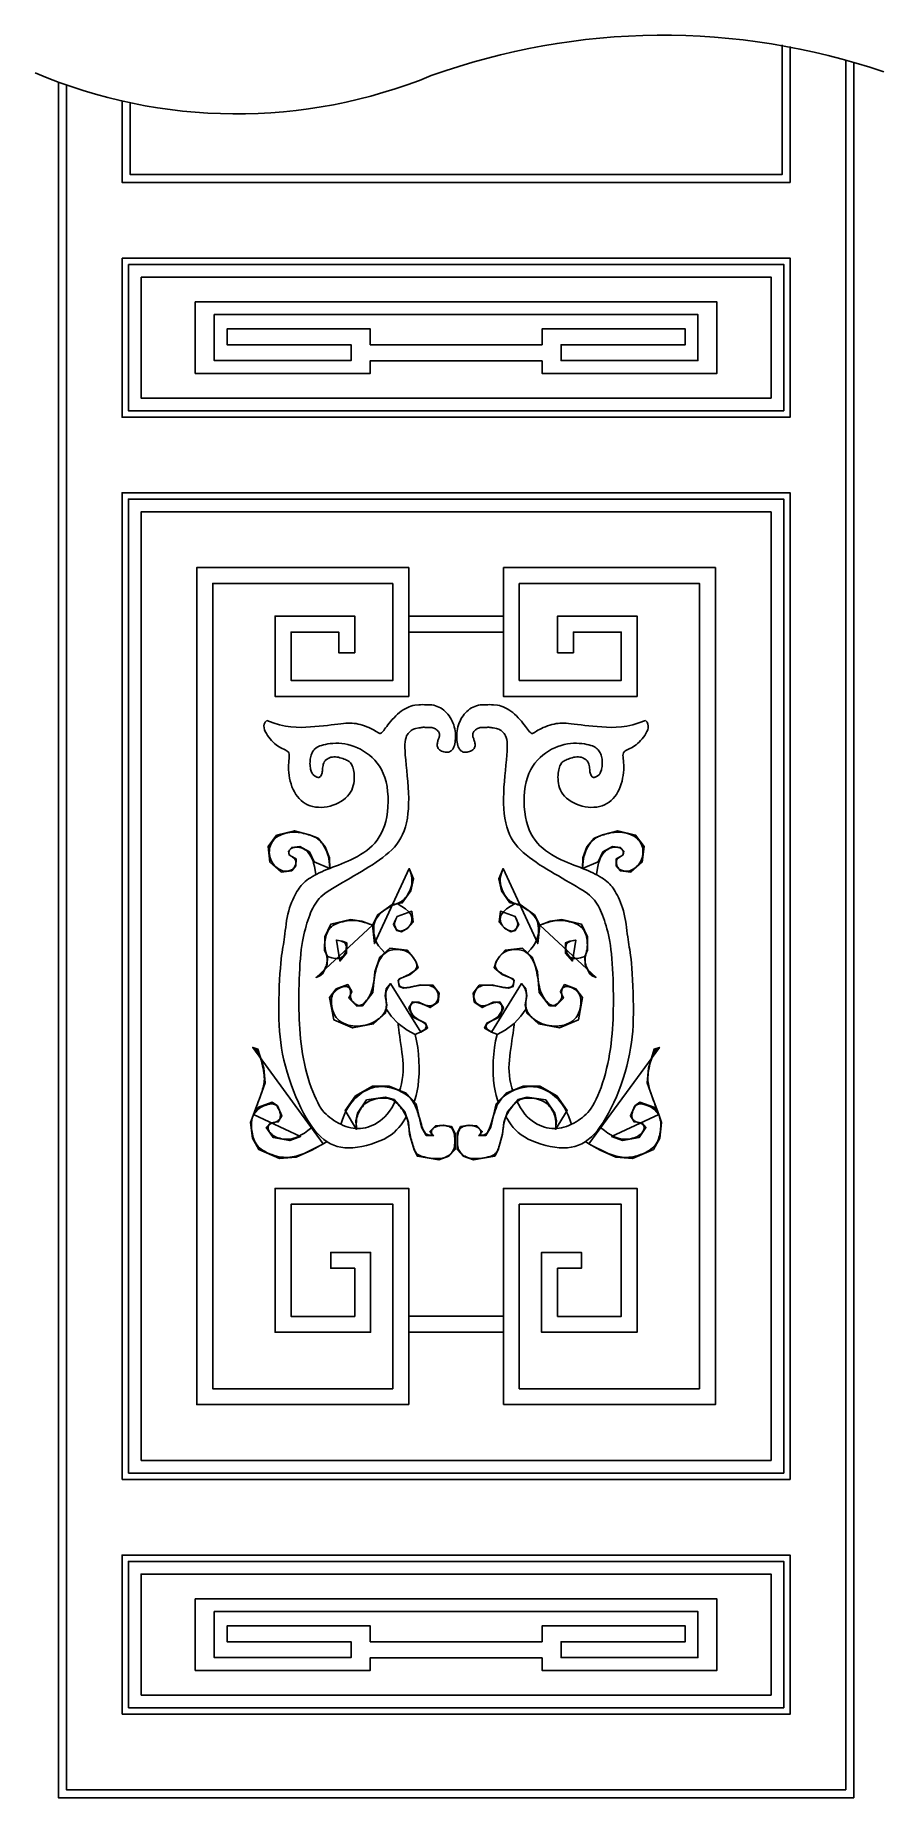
# Model space of a CAD drawing. Header units: metres. Extents: x -1232 to -821, y -4 to 849.
import ezdxf

# ---------------------------------------------------------------- set-up
doc = ezdxf.new("R2010")
doc.units = ezdxf.units.M
for name, color, linetype in [('3', 3, 'Continuous'), ('4', 4, 'Continuous'), ('7', 7, 'Continuous')]:
    doc.layers.add(name, color=color, linetype=linetype)

msp = doc.modelspace()

# ---------------------------------------------------------------- linework, layer by layer
at = {"layer": '3'}
msp.add_lwpolyline([(-1231.98, 830.75, 0.2), (-1040.25, 829.42, -0.17), (-821.23, 831.24)], format="xyb", dxfattribs=at)
for points in [[(-1216.9, 824.99), (-1216.9, 0.04), (-839.6, 0.04), (-839.6, 837.09)], [(-866.55, 843.55), (-866.55, 777.74), (-1189.95, 777.74), (-1189.95, 817.33)]]:
    msp.add_lwpolyline(points, dxfattribs=at)
for points in [[(-1186.87, 738.09), (-1186.87, 667.25), (-869.63, 667.25), (-869.63, 738.09)], [(-1186.87, 153.27), (-1186.87, 624.51), (-869.63, 624.51), (-869.63, 153.27)], [(-1186.87, 39.7), (-1186.87, 110.54), (-869.63, 110.54), (-869.63, 39.7)]]:
    msp.add_lwpolyline(points, close=True, dxfattribs=at)
at = {"layer": '4'}
for points in [[(-870.4, 844.28), (-870.4, 781.59), (-1186.1, 781.59), (-1186.1, 816.49)], [(-1220.75, 826.36), (-1220.75, -3.81), (-835.75, -3.81), (-835.75, 835.96)]]:
    msp.add_lwpolyline(points, dxfattribs=at)
for points in [[(-1189.95, 741.17), (-1189.95, 664.17), (-866.55, 664.17), (-866.55, 741.17)], [(-1189.95, 150.19), (-1189.95, 627.59), (-866.55, 627.59), (-866.55, 150.19)], [(-1189.95, 36.62), (-1189.95, 113.62), (-866.55, 113.62), (-866.55, 36.62)]]:
    msp.add_lwpolyline(points, close=True, dxfattribs=at)
at = {"layer": '7'}
for points in [[(-1180.71, 731.93), (-1180.71, 673.41), (-875.79, 673.41), (-875.79, 731.93)], [(-986.66, 691.5), (-986.66, 685.36), (-901.96, 685.36), (-901.96, 719.97), (-1154.53, 719.97), (-1154.53, 685.36), (-1069.83, 685.36), (-1069.83, 691.5)], [(-1145.29, 713.81), (-1145.29, 691.52), (-1079.07, 691.52), (-1079.07, 699.22), (-1139.13, 699.22), (-1139.13, 706.88), (-1069.83, 706.88), (-1069.83, 699.22), (-986.66, 699.22), (-986.66, 706.88), (-917.36, 706.88), (-917.36, 699.22), (-977.42, 699.22), (-977.42, 691.52), (-911.2, 691.52), (-911.2, 713.81)], [(-1180.71, 159.43), (-1180.71, 618.35), (-875.79, 618.35), (-875.79, 159.43)], [(-1180.71, 45.86), (-1180.71, 104.38), (-875.79, 104.38), (-875.79, 45.86)], [(-986.66, 63.95), (-986.66, 57.81), (-901.96, 57.81), (-901.96, 92.42), (-1154.53, 92.42), (-1154.53, 57.81), (-1069.83, 57.81), (-1069.83, 63.95)], [(-1145.29, 86.26), (-1145.29, 63.97), (-1079.07, 63.97), (-1079.07, 71.67), (-1139.13, 71.67), (-1139.13, 79.33), (-1069.83, 79.33), (-1069.83, 71.67), (-986.66, 71.67), (-986.66, 79.33), (-917.36, 79.33), (-917.36, 71.67), (-977.42, 71.67), (-977.42, 63.97), (-911.2, 63.97), (-911.2, 86.26)]]:
    msp.add_lwpolyline(points, close=True, dxfattribs=at)
for points in [[(-1051.15, 186.38), (-1153.76, 186.38), (-1153.76, 591.4), (-1051.15, 591.4)], [(-1051.15, 591.4), (-1051.15, 529.08), (-1115.85, 529.08), (-1115.85, 567.92), (-1077.35, 567.92), (-1077.35, 552.52), (-1077.35, 550.21), (-1085.05, 550.21), (-1085.05, 560.22), (-1108.15, 560.22), (-1108.15, 536.78), (-1058.85, 536.78), (-1058.85, 583.7)], [(-1005.35, 591.4), (-902.74, 591.4), (-902.74, 186.38), (-1005.35, 186.38)], [(-1005.35, 591.4), (-1005.35, 529.08), (-940.64, 529.08), (-940.64, 567.92), (-979.14, 567.92), (-979.14, 552.52), (-979.14, 550.21), (-971.44, 550.21), (-971.44, 560.22), (-948.34, 560.22), (-948.34, 536.78), (-997.65, 536.78), (-997.65, 583.7)], [(-1058.85, 194.08), (-1146.06, 194.08), (-1146.06, 583.7), (-1058.85, 583.7)], [(-997.65, 583.7), (-910.44, 583.7), (-910.44, 194.08), (-997.65, 194.08)], [(-1051.15, 567.88), (-1005.35, 567.88)], [(-1051.15, 560.18), (-1005.35, 560.18)], [(-1119.92, 517.42), (-1116.73, 516.21), (-1113.72, 515.32), (-1110.9, 514.7), (-1108.24, 514.32), (-1105.71, 514.12), (-1103.3, 514.07), (-1100.99, 514.14), (-1098.76, 514.27), (-1096.59, 514.44), (-1094.49, 514.63), (-1092.48, 514.84), (-1090.56, 515.05), (-1088.74, 515.26), (-1087.04, 515.46), (-1085.46, 515.65), (-1084.02, 515.81), (-1082.72, 515.95), (-1081.55, 516.05), (-1080.47, 516.11), (-1079.47, 516.13), (-1078.51, 516.1), (-1077.57, 516.02), (-1076.63, 515.88), (-1075.66, 515.69), (-1074.64, 515.42), (-1073.59, 515.11), (-1072.53, 514.75), (-1071.48, 514.36), (-1070.46, 513.95), (-1069.5, 513.53), (-1068.63, 513.11), (-1067.86, 512.7), (-1067.21, 512.32), (-1066.66, 511.97), (-1066.21, 511.67), (-1065.83, 511.42), (-1065.5, 511.25), (-1065.21, 511.15), (-1064.93, 511.14), (-1064.65, 511.23), (-1064.36, 511.43), (-1064.04, 511.74), (-1063.69, 512.14), (-1063.3, 512.63), (-1062.87, 513.2), (-1062.39, 513.85), (-1061.85, 514.56), (-1061.26, 515.33), (-1060.6, 516.15), (-1059.89, 517.01), (-1059.12, 517.88), (-1058.31, 518.75), (-1057.46, 519.61), (-1056.58, 520.44), (-1055.68, 521.22), (-1054.77, 521.93), (-1053.84, 522.56), (-1052.91, 523.12), (-1051.98, 523.6), (-1051.04, 524), (-1050.1, 524.34), (-1049.17, 524.61), (-1048.23, 524.81), (-1046.33, 524.96), (-1045.41, 525.04), (-1044.5, 525.07), (-1043.6, 525.03), (-1039.92, 524.93), (-1039.05, 524.77), (-1038.19, 524.55), (-1037.35, 524.26), (-1036.54, 523.9), (-1035.74, 523.47), (-1034.97, 522.98), (-1034.22, 522.43), (-1033.51, 521.82), (-1032.84, 521.15), (-1032.21, 520.43), (-1031.62, 519.67), (-1031.07, 518.86), (-1030.58, 518.01), (-1030.14, 517.13), (-1029.76, 516.22), (-1029.42, 515.28), (-1029.14, 514.33), (-1028.91, 513.37), (-1028.73, 512.4), (-1028.61, 511.44), (-1028.54, 510.48), (-1028.52, 509.54), (-1028.55, 508.63), (-1028.63, 507.74), (-1028.74, 506.9), (-1028.9, 506.11), (-1029.09, 505.38), (-1029.32, 504.71), (-1029.58, 504.12), (-1029.88, 503.61), (-1030.21, 503.17), (-1030.57, 502.8), (-1030.98, 502.51), (-1031.42, 502.29), (-1031.89, 502.14), (-1032.41, 502.07), (-1032.97, 502.06), (-1033.55, 502.12), (-1034.15, 502.24), (-1034.73, 502.41), (-1035.29, 502.63), (-1035.81, 502.9), (-1036.26, 503.21), (-1036.65, 503.54), (-1036.95, 503.91), (-1037.17, 504.3), (-1037.31, 504.71), (-1037.39, 505.13), (-1037.42, 505.56), (-1037.39, 506), (-1037.33, 506.44), (-1037.25, 506.87), (-1037.14, 507.29), (-1037.02, 507.71), (-1036.89, 508.11), (-1036.76, 508.5), (-1036.63, 508.87), (-1036.51, 509.23), (-1036.41, 509.57), (-1036.34, 509.89), (-1036.29, 510.2), (-1036.27, 510.48), (-1036.28, 510.75), (-1036.32, 511.02), (-1036.39, 511.27), (-1036.5, 511.52), (-1036.65, 511.78), (-1036.83, 512.04), (-1037.06, 512.3), (-1037.32, 512.57), (-1037.61, 512.83), (-1037.93, 513.09), (-1038.29, 513.33), (-1038.66, 513.54), (-1039.07, 513.73), (-1039.49, 513.89), (-1039.93, 514.01), (-1043.17, 514.09), (-1043.65, 514.13), (-1044.14, 514.13), (-1044.64, 514.1), (-1045.16, 514.03), (-1045.7, 513.92), (-1046.24, 513.78), (-1047.78, 513.61), (-1048.35, 513.39), (-1048.91, 513.14), (-1049.47, 512.84), (-1050.01, 512.5), (-1050.52, 512.1), (-1051, 511.65), (-1051.45, 511.14), (-1051.85, 510.57), (-1052.2, 509.91), (-1052.49, 509.13), (-1052.72, 508.21), (-1052.89, 507.12), (-1052.99, 505.84), (-1053.02, 504.34), (-1052.96, 502.58), (-1052.83, 500.56), (-1052.63, 498.31), (-1052.39, 495.87), (-1052.13, 493.28), (-1051.87, 490.6), (-1051.63, 487.86), (-1051.42, 485.11), (-1051.28, 482.4), (-1051.21, 479.76), (-1051.23, 477.21), (-1051.34, 474.74), (-1051.54, 472.38), (-1051.84, 470.12), (-1052.25, 467.97), (-1052.76, 465.94), (-1053.38, 464.03), (-1054.12, 462.25), (-1054.97, 460.59), (-1055.93, 459.03), (-1056.99, 457.56), (-1058.15, 456.17), (-1059.41, 454.85), (-1060.76, 453.58), (-1062.2, 452.34), (-1063.72, 451.14), (-1065.31, 449.96), (-1066.97, 448.8), (-1068.68, 447.65), (-1070.44, 446.53), (-1072.24, 445.42), (-1074.07, 444.33), (-1075.91, 443.24), (-1077.77, 442.17), (-1079.61, 441.11), (-1081.43, 440.07), (-1083.2, 439.05), (-1084.9, 438.06), (-1086.51, 437.1), (-1088.03, 436.17), (-1089.41, 435.29), (-1090.66, 434.44), (-1091.78, 433.63), (-1092.79, 432.83), (-1093.69, 432.04), (-1094.5, 431.23), (-1095.23, 430.4), (-1095.9, 429.54), (-1096.52, 428.61), (-1097.1, 427.63), (-1097.65, 426.59), (-1098.17, 425.49), (-1098.66, 424.34), (-1099.13, 423.14), (-1099.58, 421.91), (-1100.01, 420.64), (-1100.43, 419.34), (-1100.84, 418.01), (-1101.23, 416.65), (-1101.61, 415.22), (-1101.97, 413.72), (-1102.31, 412.12), (-1102.63, 410.41), (-1102.92, 408.57), (-1103.19, 406.58), (-1103.42, 404.44), (-1103.63, 402.15), (-1103.82, 399.76), (-1103.97, 397.28), (-1104.1, 394.76), (-1104.21, 392.2), (-1104.29, 389.65), (-1104.35, 387.13), (-1104.39, 384.67), (-1104.4, 382.25), (-1104.39, 379.87), (-1104.36, 377.51), (-1104.29, 375.17), (-1104.2, 372.84), (-1104.07, 370.51), (-1103.92, 368.16), (-1103.73, 365.79), (-1103.5, 363.4), (-1103.23, 360.99), (-1102.91, 358.58), (-1102.55, 356.17), (-1102.13, 353.76), (-1101.65, 351.37), (-1101.12, 348.99), (-1100.52, 346.63), (-1099.86, 344.32), (-1099.16, 342.07), (-1098.42, 339.91), (-1097.65, 337.85), (-1096.86, 335.92), (-1096.06, 334.14), (-1095.26, 332.53), (-1094.47, 331.1), (-1093.67, 329.84), (-1092.87, 328.73), (-1092.04, 327.74), (-1091.2, 326.86), (-1090.31, 326.05), (-1089.39, 325.31), (-1088.42, 324.6), (-1087.39, 323.91), (-1086.31, 323.25), (-1085.19, 322.62), (-1084.03, 322.04), (-1082.85, 321.51), (-1081.66, 321.04), (-1080.46, 320.65), (-1079.26, 320.34), (-1078.07, 320.11), (-1076.89, 319.98), (-1075.71, 319.94), (-1074.54, 319.99), (-1073.36, 320.13), (-1072.18, 320.35), (-1071, 320.66), (-1069.81, 321.06), (-1068.62, 321.55), (-1067.42, 322.14), (-1066.22, 322.83), (-1065.03, 323.65), (-1063.86, 324.6), (-1062.7, 325.7), (-1061.58, 326.95), (-1060.49, 328.38), (-1059.44, 329.98), (-1058.44, 331.73), (-1057.83, 332.98)], [(-936.57, 517.42), (-939.77, 516.21), (-942.77, 515.32), (-945.59, 514.7), (-948.26, 514.32), (-950.78, 514.12), (-953.19, 514.07), (-955.5, 514.14), (-957.73, 514.27), (-959.9, 514.44), (-962, 514.63), (-964.01, 514.84), (-965.93, 515.05), (-967.75, 515.26), (-969.46, 515.46), (-971.03, 515.65), (-972.47, 515.81), (-973.77, 515.95), (-974.94, 516.05), (-976.02, 516.11), (-977.02, 516.13), (-977.98, 516.1), (-978.92, 516.02), (-979.86, 515.88), (-980.83, 515.69), (-981.85, 515.42), (-982.9, 515.11), (-983.97, 514.75), (-985.02, 514.36), (-986.03, 513.95), (-986.99, 513.53), (-987.86, 513.11), (-988.63, 512.7), (-989.29, 512.32), (-989.83, 511.97), (-990.28, 511.67), (-990.66, 511.42), (-990.99, 511.25), (-991.28, 511.15), (-991.56, 511.14), (-991.84, 511.23), (-992.13, 511.43), (-992.45, 511.74), (-992.81, 512.14), (-993.19, 512.63), (-993.62, 513.2), (-994.1, 513.85), (-994.64, 514.56), (-995.23, 515.33), (-995.89, 516.15), (-996.61, 517.01), (-997.37, 517.88), (-998.18, 518.75), (-999.03, 519.61), (-999.91, 520.44), (-1000.81, 521.22), (-1001.72, 521.93), (-1002.65, 522.56), (-1003.58, 523.12), (-1004.51, 523.6), (-1005.45, 524), (-1006.39, 524.34), (-1007.32, 524.61), (-1008.26, 524.81), (-1010.16, 524.96), (-1011.08, 525.04), (-1011.99, 525.07), (-1012.89, 525.03), (-1016.57, 524.93), (-1017.44, 524.77), (-1018.3, 524.55), (-1019.14, 524.26), (-1019.96, 523.9), (-1020.75, 523.47), (-1021.53, 522.98), (-1022.27, 522.43), (-1022.98, 521.82), (-1023.65, 521.15), (-1024.29, 520.43), (-1024.88, 519.67), (-1025.42, 518.86), (-1025.91, 518.01), (-1026.35, 517.13), (-1026.73, 516.22), (-1027.07, 515.28), (-1027.35, 514.33), (-1027.58, 513.37), (-1027.76, 512.4), (-1027.88, 511.44), (-1027.95, 510.48), (-1027.97, 509.54), (-1027.94, 508.63), (-1027.87, 507.74), (-1027.75, 506.9), (-1027.59, 506.11), (-1027.4, 505.38), (-1027.17, 504.71), (-1026.91, 504.12), (-1026.61, 503.61), (-1026.28, 503.17), (-1025.92, 502.8), (-1025.52, 502.51), (-1025.08, 502.29), (-1024.6, 502.14), (-1024.08, 502.07), (-1023.52, 502.06), (-1022.94, 502.12), (-1022.35, 502.24), (-1021.76, 502.41), (-1021.2, 502.63), (-1020.69, 502.9), (-1020.23, 503.21), (-1019.84, 503.54), (-1019.54, 503.91), (-1019.33, 504.3), (-1019.18, 504.71), (-1019.1, 505.13), (-1019.08, 505.56), (-1019.1, 506), (-1019.16, 506.44), (-1019.24, 506.87), (-1019.35, 507.29), (-1019.47, 507.71), (-1019.6, 508.11), (-1019.73, 508.5), (-1019.86, 508.87), (-1019.98, 509.23), (-1020.08, 509.57), (-1020.15, 509.89), (-1020.21, 510.2), (-1020.23, 510.48), (-1020.22, 510.75), (-1020.17, 511.02), (-1020.1, 511.27), (-1019.99, 511.52), (-1019.84, 511.78), (-1019.66, 512.04), (-1019.43, 512.3), (-1019.17, 512.57), (-1018.88, 512.83), (-1018.56, 513.09), (-1018.2, 513.33), (-1017.83, 513.54), (-1017.43, 513.73), (-1017, 513.89), (-1016.56, 514.01), (-1013.32, 514.09), (-1012.84, 514.13), (-1012.35, 514.13), (-1011.85, 514.1), (-1011.33, 514.03), (-1010.8, 513.92), (-1010.25, 513.78), (-1008.71, 513.61), (-1008.14, 513.39), (-1007.58, 513.14), (-1007.02, 512.84), (-1006.49, 512.5), (-1005.97, 512.1), (-1005.49, 511.65), (-1005.04, 511.14), (-1004.64, 510.57), (-1004.29, 509.91), (-1004, 509.13), (-1003.77, 508.21), (-1003.6, 507.12), (-1003.5, 505.84), (-1003.47, 504.34), (-1003.53, 502.58), (-1003.66, 500.56), (-1003.86, 498.31), (-1004.1, 495.87), (-1004.36, 493.28), (-1004.62, 490.6), (-1004.86, 487.86), (-1005.07, 485.11), (-1005.21, 482.4), (-1005.28, 479.76), (-1005.26, 477.21), (-1005.15, 474.74), (-1004.95, 472.38), (-1004.65, 470.12), (-1004.24, 467.97), (-1003.73, 465.94), (-1003.11, 464.03), (-1002.37, 462.25), (-1001.52, 460.59), (-1000.56, 459.03), (-999.5, 457.56), (-998.34, 456.17), (-997.08, 454.85), (-995.73, 453.58), (-994.29, 452.34), (-992.78, 451.14), (-991.18, 449.96), (-989.52, 448.8), (-987.81, 447.65), (-986.05, 446.53), (-984.25, 445.42), (-982.43, 444.33), (-980.58, 443.24), (-978.73, 442.17), (-976.88, 441.11), (-975.06, 440.07), (-973.3, 439.05), (-971.59, 438.06), (-969.98, 437.1), (-968.47, 436.17), (-967.08, 435.29), (-965.83, 434.44), (-964.71, 433.63), (-963.7, 432.83), (-962.8, 432.04), (-961.99, 431.23), (-961.26, 430.4), (-960.59, 429.54), (-959.97, 428.61), (-959.39, 427.63), (-958.84, 426.59), (-958.32, 425.49), (-957.83, 424.34), (-957.36, 423.14), (-956.91, 421.91), (-956.48, 420.64), (-956.06, 419.34), (-955.65, 418.01), (-955.26, 416.65), (-954.88, 415.22), (-954.52, 413.72), (-954.18, 412.12), (-953.87, 410.41), (-953.57, 408.57), (-953.31, 406.58), (-953.07, 404.44), (-952.86, 402.15), (-952.68, 399.76), (-952.52, 397.28), (-952.39, 394.76), (-952.28, 392.2), (-952.2, 389.65), (-952.14, 387.13), (-952.1, 384.67), (-952.09, 382.25), (-952.1, 379.87), (-952.14, 377.51), (-952.2, 375.17), (-952.29, 372.84), (-952.42, 370.51), (-952.57, 368.16), (-952.77, 365.79), (-952.99, 363.4), (-953.26, 360.99), (-953.58, 358.58), (-953.95, 356.17), (-954.36, 353.76), (-954.84, 351.37), (-955.38, 348.99), (-955.98, 346.63), (-956.63, 344.32), (-957.33, 342.07), (-958.07, 339.91), (-958.84, 337.85), (-959.63, 335.92), (-960.43, 334.14), (-961.23, 332.53), (-962.02, 331.1), (-962.82, 329.84), (-963.63, 328.73), (-964.45, 327.74), (-965.3, 326.86), (-966.18, 326.05), (-967.1, 325.31), (-968.07, 324.6), (-969.1, 323.91), (-970.18, 323.25), (-971.3, 322.62), (-972.46, 322.04), (-973.64, 321.51), (-974.83, 321.04), (-976.03, 320.65), (-977.23, 320.34), (-978.42, 320.11), (-979.6, 319.98), (-980.78, 319.94), (-981.96, 319.99), (-983.13, 320.13), (-984.31, 320.35), (-985.49, 320.66), (-986.68, 321.06), (-987.87, 321.55), (-989.08, 322.14), (-990.27, 322.83), (-991.46, 323.65), (-992.64, 324.6), (-993.79, 325.7), (-994.91, 326.95), (-996, 328.38), (-997.05, 329.98), (-998.05, 331.73), (-998.67, 332.98)], [(-1119.92, 517.42), (-1120.66, 516.58), (-1121.09, 515.7), (-1121.27, 514.8), (-1121.23, 513.88), (-1120.99, 512.95), (-1120.61, 512.02), (-1120.11, 511.1), (-1119.54, 510.2), (-1118.92, 509.33), (-1118.26, 508.5), (-1117.57, 507.72), (-1116.86, 506.98), (-1116.13, 506.3), (-1115.39, 505.68), (-1114.63, 505.12), (-1113.88, 504.64), (-1113.13, 504.23), (-1112.39, 503.88), (-1111.7, 503.57), (-1111.05, 503.26), (-1110.47, 502.95), (-1109.97, 502.61), (-1109.56, 502.21), (-1109.27, 501.74), (-1109.1, 501.17), (-1109.03, 500.51), (-1109.04, 499.76), (-1109.1, 498.92), (-1109.2, 498), (-1109.3, 496.98), (-1109.37, 495.89), (-1109.41, 494.72), (-1109.38, 493.47), (-1109.28, 492.17), (-1109.11, 490.83), (-1108.87, 489.46), (-1108.55, 488.08), (-1108.16, 486.71), (-1107.7, 485.37), (-1107.16, 484.08), (-1106.54, 482.85), (-1105.85, 481.68), (-1105.08, 480.6), (-1104.24, 479.59), (-1103.32, 478.68), (-1102.33, 477.87), (-1101.26, 477.17), (-1100.12, 476.58), (-1098.9, 476.11), (-1097.63, 475.75), (-1096.3, 475.52), (-1094.93, 475.4), (-1093.53, 475.39), (-1092.12, 475.5), (-1090.7, 475.71), (-1089.29, 476.03), (-1087.89, 476.45), (-1086.53, 476.97), (-1085.22, 477.58), (-1083.97, 478.27), (-1082.81, 479.04), (-1081.74, 479.88), (-1080.79, 480.78), (-1079.97, 481.73), (-1079.29, 482.73), (-1078.74, 483.76), (-1078.32, 484.82), (-1078, 485.89), (-1077.78, 486.95), (-1077.64, 488.01), (-1077.57, 489.04), (-1077.56, 490.03), (-1077.6, 490.98), (-1077.67, 491.88), (-1077.78, 492.72), (-1077.93, 493.51), (-1078.11, 494.23), (-1078.31, 494.89), (-1078.54, 495.49), (-1078.78, 496.01), (-1079.05, 496.47), (-1079.34, 496.86), (-1079.65, 497.2), (-1080, 497.5), (-1080.39, 497.77), (-1080.82, 498.01), (-1081.3, 498.25), (-1081.83, 498.49), (-1082.42, 498.73), (-1083.06, 498.97), (-1083.74, 499.21), (-1084.46, 499.42), (-1085.19, 499.59), (-1085.94, 499.72), (-1086.69, 499.8), (-1087.43, 499.81), (-1088.16, 499.74), (-1088.86, 499.6), (-1089.52, 499.38), (-1090.15, 499.1), (-1090.72, 498.76), (-1091.23, 498.35), (-1091.67, 497.89), (-1092.04, 497.38), (-1092.31, 496.82), (-1092.52, 496.22), (-1092.67, 495.6), (-1092.77, 494.96), (-1092.85, 494.33), (-1092.91, 493.71), (-1092.96, 493.12), (-1093.04, 492.57), (-1093.13, 492.07), (-1093.26, 491.61), (-1093.41, 491.21), (-1093.57, 490.86), (-1093.76, 490.57), (-1093.96, 490.32), (-1094.18, 490.13), (-1094.41, 489.99), (-1094.64, 489.9), (-1094.89, 489.86), (-1095.14, 489.86), (-1095.4, 489.91), (-1095.66, 489.99), (-1095.92, 490.1), (-1096.19, 490.24), (-1096.46, 490.4), (-1096.73, 490.58), (-1097, 490.79), (-1097.26, 491.03), (-1097.51, 491.3), (-1097.76, 491.62), (-1097.98, 491.97), (-1098.19, 492.38), (-1098.38, 492.85), (-1098.55, 493.37), (-1098.69, 493.94), (-1098.8, 494.55), (-1098.89, 495.2), (-1098.95, 495.87), (-1098.98, 496.56), (-1098.97, 497.25), (-1098.94, 497.94), (-1098.87, 498.62), (-1098.77, 499.29), (-1098.63, 499.93), (-1098.45, 500.56), (-1098.24, 501.16), (-1097.99, 501.73), (-1097.7, 502.27), (-1097.38, 502.77), (-1097, 503.24), (-1096.58, 503.68), (-1096.1, 504.08), (-1095.56, 504.44), (-1094.93, 504.78), (-1094.22, 505.09), (-1093.41, 505.37), (-1092.51, 505.63), (-1091.49, 505.87), (-1090.37, 506.07), (-1089.16, 506.24), (-1087.87, 506.35), (-1086.51, 506.39), (-1085.09, 506.36), (-1083.63, 506.25), (-1082.13, 506.05), (-1080.61, 505.74), (-1079.08, 505.33), (-1077.54, 504.81), (-1076.01, 504.19), (-1074.5, 503.46), (-1073.02, 502.63), (-1071.58, 501.68), (-1070.19, 500.64), (-1068.87, 499.48), (-1067.61, 498.2), (-1066.44, 496.81), (-1065.36, 495.29), (-1064.38, 493.63), (-1063.51, 491.83), (-1062.77, 489.88), (-1062.17, 487.77), (-1061.7, 485.51), (-1061.38, 483.12), (-1061.2, 480.66), (-1061.16, 478.15), (-1061.25, 475.65), (-1061.48, 473.18), (-1061.83, 470.8), (-1062.31, 468.55), (-1062.92, 466.45), (-1063.64, 464.51), (-1064.48, 462.72), (-1065.43, 461.06), (-1066.47, 459.53), (-1067.61, 458.12), (-1068.84, 456.82), (-1070.15, 455.61), (-1071.53, 454.5), (-1072.98, 453.47), (-1074.48, 452.51), (-1076.01, 451.63), (-1077.56, 450.81), (-1079.13, 450.05), (-1080.69, 449.34), (-1082.23, 448.68), (-1083.74, 448.06), (-1085.22, 447.47), (-1086.66, 446.91), (-1088.07, 446.37), (-1089.43, 445.84), (-1090.76, 445.31), (-1092.04, 444.78), (-1093.28, 444.24), (-1094.47, 443.68), (-1095.61, 443.11), (-1096.7, 442.53), (-1097.73, 441.93), (-1098.71, 441.33), (-1099.62, 440.72), (-1100.46, 440.11), (-1101.24, 439.5), (-1101.94, 438.9), (-1102.58, 438.28), (-1103.18, 437.64), (-1103.73, 436.98), (-1104.26, 436.27), (-1104.77, 435.51), (-1105.27, 434.68), (-1105.78, 433.78), (-1106.3, 432.8), (-1106.83, 431.73), (-1107.36, 430.59), (-1107.88, 429.36), (-1108.37, 428.06), (-1108.84, 426.69), (-1109.28, 425.25), (-1109.66, 423.74), (-1109.99, 422.17), (-1110.28, 420.56), (-1110.53, 418.94), (-1110.75, 417.32), (-1110.94, 415.74), (-1111.13, 414.2), (-1111.3, 412.75), (-1111.48, 411.39), (-1111.68, 410.15), (-1111.87, 408.97), (-1112.08, 407.8), (-1112.29, 406.57), (-1112.5, 405.22), (-1112.72, 403.71), (-1112.93, 401.95), (-1113.13, 399.9), (-1113.33, 397.52), (-1113.51, 394.85), (-1113.67, 391.94), (-1113.82, 388.86), (-1113.93, 385.67), (-1114.01, 382.43), (-1114.05, 379.19), (-1114.05, 376.03), (-1114, 372.98), (-1113.89, 370.04), (-1113.72, 367.17), (-1113.47, 364.36), (-1113.14, 361.57), (-1112.73, 358.79), (-1112.21, 355.97), (-1111.59, 353.11), (-1110.85, 350.18), (-1110.02, 347.2), (-1109.08, 344.2), (-1108.07, 341.21), (-1106.98, 338.26), (-1105.83, 335.38), (-1104.62, 332.59), (-1103.37, 329.94), (-1102.09, 327.43), (-1100.77, 325.09), (-1099.43, 322.91), (-1098.05, 320.9), (-1096.64, 319.06), (-1095.19, 317.4), (-1093.72, 315.92), (-1092.21, 314.63), (-1090.67, 313.52), (-1089.09, 312.6), (-1087.46, 311.86), (-1085.77, 311.3), (-1084.01, 310.91), (-1082.16, 310.68), (-1080.23, 310.61), (-1078.2, 310.69), (-1076.06, 310.93), (-1073.85, 311.3), (-1071.61, 311.8), (-1069.38, 312.43), (-1067.2, 313.16), (-1065.11, 313.99), (-1063.14, 314.91), (-1061.34, 315.91), (-1059.74, 316.98), (-1058.31, 318.12), (-1057.05, 319.31), (-1055.91, 320.55), (-1054.88, 321.84), (-1053.93, 323.17), (-1053.04, 324.54), (-1052.36, 325.64)], [(-936.57, 517.42), (-935.84, 516.58), (-935.4, 515.7), (-935.22, 514.8), (-935.27, 513.88), (-935.5, 512.95), (-935.88, 512.02), (-936.38, 511.1), (-936.95, 510.2), (-937.57, 509.33), (-938.23, 508.5), (-938.92, 507.72), (-939.63, 506.98), (-940.36, 506.3), (-941.11, 505.68), (-941.86, 505.12), (-942.61, 504.64), (-943.37, 504.23), (-944.1, 503.88), (-944.79, 503.57), (-945.44, 503.26), (-946.02, 502.95), (-946.53, 502.61), (-946.93, 502.21), (-947.22, 501.74), (-947.39, 501.17), (-947.46, 500.51), (-947.45, 499.76), (-947.39, 498.92), (-947.29, 498), (-947.2, 496.98), (-947.12, 495.89), (-947.08, 494.72), (-947.11, 493.47), (-947.21, 492.17), (-947.38, 490.83), (-947.63, 489.46), (-947.94, 488.08), (-948.33, 486.71), (-948.79, 485.37), (-949.33, 484.08), (-949.95, 482.85), (-950.64, 481.68), (-951.41, 480.6), (-952.25, 479.59), (-953.17, 478.68), (-954.16, 477.87), (-955.23, 477.17), (-956.37, 476.58), (-957.59, 476.11), (-958.86, 475.75), (-960.19, 475.52), (-961.56, 475.4), (-962.96, 475.39), (-964.37, 475.5), (-965.79, 475.71), (-967.2, 476.03), (-968.6, 476.45), (-969.96, 476.97), (-971.27, 477.58), (-972.52, 478.27), (-973.68, 479.04), (-974.75, 479.88), (-975.7, 480.78), (-976.52, 481.73), (-977.2, 482.73), (-977.75, 483.76), (-978.17, 484.82), (-978.49, 485.89), (-978.71, 486.95), (-978.85, 488.01), (-978.92, 489.04), (-978.93, 490.03), (-978.9, 490.98), (-978.82, 491.88), (-978.71, 492.72), (-978.56, 493.51), (-978.39, 494.23), (-978.18, 494.89), (-977.96, 495.49), (-977.71, 496.01), (-977.44, 496.47), (-977.15, 496.86), (-976.84, 497.2), (-976.49, 497.5), (-976.1, 497.77), (-975.67, 498.01), (-975.19, 498.25), (-974.66, 498.49), (-974.07, 498.73), (-973.43, 498.97), (-972.75, 499.21), (-972.04, 499.42), (-971.3, 499.59), (-970.55, 499.72), (-969.8, 499.8), (-969.06, 499.81), (-968.34, 499.74), (-967.63, 499.6), (-966.97, 499.38), (-966.34, 499.1), (-965.77, 498.76), (-965.26, 498.35), (-964.82, 497.89), (-964.46, 497.38), (-964.18, 496.82), (-963.97, 496.22), (-963.82, 495.6), (-963.72, 494.96), (-963.64, 494.33), (-963.59, 493.71), (-963.53, 493.12), (-963.45, 492.57), (-963.36, 492.07), (-963.23, 491.61), (-963.09, 491.21), (-962.92, 490.86), (-962.73, 490.57), (-962.53, 490.32), (-962.31, 490.13), (-962.08, 489.99), (-961.85, 489.9), (-961.6, 489.86), (-961.35, 489.86), (-961.1, 489.91), (-960.83, 489.99), (-960.57, 490.1), (-960.3, 490.24), (-960.03, 490.4), (-959.76, 490.58), (-959.49, 490.79), (-959.23, 491.03), (-958.98, 491.3), (-958.74, 491.62), (-958.51, 491.97), (-958.3, 492.38), (-958.11, 492.85), (-957.94, 493.37), (-957.8, 493.94), (-957.69, 494.55), (-957.6, 495.2), (-957.54, 495.87), (-957.52, 496.56), (-957.52, 497.25), (-957.55, 497.94), (-957.62, 498.62), (-957.73, 499.29), (-957.86, 499.93), (-958.04, 500.56), (-958.25, 501.16), (-958.5, 501.73), (-958.79, 502.27), (-959.12, 502.77), (-959.49, 503.24), (-959.91, 503.68), (-960.39, 504.08), (-960.94, 504.44), (-961.56, 504.78), (-962.27, 505.09), (-963.08, 505.37), (-963.99, 505.63), (-965, 505.87), (-966.12, 506.07), (-967.34, 506.24), (-968.63, 506.35), (-969.98, 506.39), (-971.4, 506.36), (-972.86, 506.25), (-974.36, 506.05), (-975.88, 505.74), (-977.41, 505.33), (-978.95, 504.81), (-980.48, 504.19), (-981.99, 503.46), (-983.47, 502.63), (-984.91, 501.68), (-986.3, 500.64), (-987.63, 499.48), (-988.88, 498.2), (-990.06, 496.81), (-991.14, 495.29), (-992.11, 493.63), (-992.98, 491.83), (-993.72, 489.88), (-994.32, 487.77), (-994.79, 485.51), (-995.11, 483.12), (-995.29, 480.66), (-995.33, 478.15), (-995.24, 475.65), (-995.02, 473.18), (-994.66, 470.8), (-994.18, 468.55), (-993.57, 466.45), (-992.85, 464.51), (-992.01, 462.72), (-991.06, 461.06), (-990.02, 459.53), (-988.88, 458.12), (-987.65, 456.82), (-986.34, 455.61), (-984.96, 454.5), (-983.51, 453.47), (-982.01, 452.51), (-980.48, 451.63), (-978.93, 450.81), (-977.36, 450.05), (-975.81, 449.34), (-974.26, 448.68), (-972.75, 448.06), (-971.27, 447.47), (-969.83, 446.91), (-968.42, 446.37), (-967.06, 445.84), (-965.73, 445.31), (-964.45, 444.78), (-963.21, 444.24), (-962.02, 443.68), (-960.88, 443.11), (-959.79, 442.53), (-958.76, 441.93), (-957.78, 441.33), (-956.87, 440.72), (-956.03, 440.11), (-955.26, 439.5), (-954.55, 438.9), (-953.91, 438.28), (-953.31, 437.64), (-952.76, 436.98), (-952.23, 436.27), (-951.72, 435.51), (-951.22, 434.68), (-950.71, 433.78), (-950.19, 432.8), (-949.66, 431.73), (-949.13, 430.59), (-948.62, 429.36), (-948.12, 428.06), (-947.65, 426.69), (-947.22, 425.25), (-946.83, 423.74), (-946.5, 422.17), (-946.21, 420.56), (-945.96, 418.94), (-945.74, 417.32), (-945.55, 415.74), (-945.37, 414.2), (-945.19, 412.75), (-945.01, 411.39), (-944.82, 410.15), (-944.62, 408.97), (-944.41, 407.8), (-944.2, 406.57), (-943.99, 405.22), (-943.77, 403.71), (-943.57, 401.95), (-943.36, 399.9), (-943.17, 397.52), (-942.98, 394.85), (-942.82, 391.94), (-942.68, 388.86), (-942.56, 385.67), (-942.48, 382.43), (-942.44, 379.19), (-942.44, 376.03), (-942.49, 372.98), (-942.6, 370.04), (-942.77, 367.17), (-943.02, 364.36), (-943.35, 361.57), (-943.76, 358.79), (-944.28, 355.97), (-944.9, 353.11), (-945.64, 350.18), (-946.47, 347.2), (-947.41, 344.2), (-948.42, 341.21), (-949.51, 338.26), (-950.67, 335.38), (-951.87, 332.59), (-953.12, 329.94), (-954.4, 327.43), (-955.72, 325.09), (-957.07, 322.91), (-958.45, 320.9), (-959.86, 319.06), (-961.3, 317.4), (-962.77, 315.92), (-964.28, 314.63), (-965.82, 313.52), (-967.4, 312.6), (-969.03, 311.86), (-970.72, 311.3), (-972.48, 310.91), (-974.33, 310.68), (-976.26, 310.61), (-978.3, 310.69), (-980.43, 310.93), (-982.64, 311.3), (-984.88, 311.8), (-987.11, 312.43), (-989.29, 313.16), (-991.38, 313.99), (-993.35, 314.91), (-995.15, 315.91), (-996.76, 316.98), (-998.18, 318.12), (-999.45, 319.31), (-1000.58, 320.55), (-1001.61, 321.84), (-1002.56, 323.17), (-1003.45, 324.54), (-1004.13, 325.64)], [(-1096.16, 442.82), (-1096.16, 442.82), (-1096.48, 444.95), (-1096.84, 446.77), (-1097.22, 448.31), (-1097.62, 449.61), (-1098.05, 450.7), (-1098.51, 451.62), (-1098.98, 452.39), (-1099.48, 453.06), (-1099.99, 453.64), (-1100.53, 454.15), (-1101.07, 454.6), (-1101.62, 454.98), (-1102.17, 455.3), (-1102.73, 455.57), (-1103.28, 455.78), (-1103.82, 455.93), (-1104.34, 456.05), (-1104.86, 456.11), (-1105.35, 456.14), (-1105.82, 456.13), (-1106.27, 456.08), (-1106.69, 456), (-1107.08, 455.9), (-1107.44, 455.77), (-1107.77, 455.61), (-1108.06, 455.44), (-1108.31, 455.25), (-1108.53, 455.04), (-1108.72, 454.83), (-1108.87, 454.61), (-1109, 454.38), (-1109.09, 454.15), (-1109.15, 453.92), (-1109.19, 453.7), (-1109.2, 453.48), (-1109.19, 453.27), (-1109.15, 453.07), (-1109.1, 452.88), (-1109.04, 452.7), (-1108.96, 452.54), (-1108.87, 452.39), (-1108.77, 452.26), (-1108.65, 452.14), (-1108.52, 452.03), (-1108.38, 451.92), (-1108.22, 451.82), (-1108.03, 451.71), (-1107.83, 451.59), (-1107.61, 451.46), (-1107.37, 451.32), (-1107.13, 451.17), (-1106.89, 450.99), (-1106.65, 450.8), (-1106.43, 450.58), (-1106.24, 450.34), (-1106.08, 450.06), (-1105.96, 449.76), (-1105.88, 449.43), (-1105.83, 449.08), (-1105.82, 448.71), (-1105.84, 448.34), (-1105.9, 447.96), (-1105.99, 447.59), (-1106.11, 447.22), (-1106.25, 446.87), (-1106.43, 446.53), (-1106.65, 446.21), (-1106.9, 445.91), (-1107.18, 445.63), (-1107.51, 445.37), (-1107.89, 445.14), (-1108.31, 444.93), (-1108.77, 444.76), (-1109.28, 444.62), (-1109.83, 444.52), (-1110.41, 444.47), (-1111.02, 444.48), (-1111.65, 444.56), (-1112.3, 444.71), (-1112.96, 444.93), (-1113.62, 445.24), (-1114.28, 445.64), (-1114.93, 446.1), (-1115.55, 446.64), (-1116.13, 447.23), (-1116.68, 447.89), (-1117.17, 448.6), (-1117.6, 449.35), (-1117.96, 450.14), (-1118.25, 450.96), (-1118.46, 451.81), (-1118.6, 452.67), (-1118.66, 453.53), (-1118.65, 454.39), (-1118.57, 455.24), (-1118.4, 456.07), (-1118.16, 456.87), (-1117.85, 457.63), (-1117.45, 458.36), (-1116.99, 459.06), (-1116.44, 459.71), (-1115.83, 460.32), (-1115.14, 460.88), (-1114.38, 461.38), (-1113.55, 461.84), (-1112.66, 462.24), (-1111.72, 462.58), (-1110.74, 462.87), (-1109.74, 463.1), (-1108.73, 463.26), (-1107.71, 463.36), (-1106.71, 463.4), (-1105.72, 463.38), (-1104.76, 463.29), (-1103.83, 463.16), (-1102.92, 463), (-1102.06, 462.8), (-1101.23, 462.58), (-1100.45, 462.36), (-1099.71, 462.13), (-1099.03, 461.91), (-1098.38, 461.7), (-1097.78, 461.47), (-1097.21, 461.24), (-1096.68, 460.99), (-1096.16, 460.72), (-1095.67, 460.41), (-1095.19, 460.07), (-1094.72, 459.69), (-1094.26, 459.26), (-1093.8, 458.78), (-1093.36, 458.25), (-1092.92, 457.67), (-1092.5, 457.05), (-1092.08, 456.36), (-1091.67, 455.62), (-1091.26, 454.82), (-1090.88, 453.94), (-1090.52, 452.96), (-1090.19, 451.86), (-1089.91, 450.62), (-1089.69, 449.22), (-1089.52, 447.63), (-1089.43, 445.84), (-1096.99, 448.95), (-1099.27, 453.85), (-1103.95, 456.44), (-1107.82, 456.01), (-1109.42, 454.14), (-1109.07, 452.35), (-1108.07, 451.69), (-1105.66, 450.4), (-1105.8, 447.07), (-1107.79, 444.63), (-1112.9, 444.01), (-1118.37, 448.93), (-1119.23, 456.38), (-1115.14, 461.95), (-1106.48, 464.1), (-1099.18, 462.04), (-1095.09, 460.54), (-1091.59, 456.24), (-1089.57, 450.91), (-1089.43, 445.84)], [(-960.33, 442.82), (-960.33, 442.82), (-960.01, 444.95), (-959.65, 446.77), (-959.27, 448.31), (-958.87, 449.61), (-958.44, 450.7), (-957.99, 451.62), (-957.51, 452.39), (-957.01, 453.06), (-956.5, 453.64), (-955.97, 454.15), (-955.42, 454.6), (-954.87, 454.98), (-954.32, 455.3), (-953.76, 455.57), (-953.21, 455.78), (-952.67, 455.93), (-952.15, 456.05), (-951.63, 456.11), (-951.14, 456.14), (-950.67, 456.13), (-950.22, 456.08), (-949.8, 456), (-949.41, 455.9), (-949.05, 455.77), (-948.72, 455.61), (-948.44, 455.44), (-948.18, 455.25), (-947.96, 455.04), (-947.77, 454.83), (-947.62, 454.61), (-947.49, 454.38), (-947.4, 454.15), (-947.34, 453.92), (-947.3, 453.7), (-947.29, 453.48), (-947.3, 453.27), (-947.34, 453.07), (-947.39, 452.88), (-947.45, 452.7), (-947.53, 452.54), (-947.62, 452.39), (-947.72, 452.26), (-947.84, 452.14), (-947.97, 452.03), (-948.11, 451.92), (-948.28, 451.82), (-948.46, 451.71), (-948.66, 451.59), (-948.88, 451.46), (-949.12, 451.32), (-949.36, 451.17), (-949.61, 450.99), (-949.84, 450.8), (-950.06, 450.58), (-950.25, 450.34), (-950.41, 450.06), (-950.53, 449.76), (-950.62, 449.43), (-950.66, 449.08), (-950.67, 448.71), (-950.65, 448.34), (-950.59, 447.96), (-950.5, 447.59), (-950.38, 447.22), (-950.24, 446.87), (-950.06, 446.53), (-949.84, 446.21), (-949.6, 445.91), (-949.31, 445.63), (-948.98, 445.37), (-948.6, 445.14), (-948.18, 444.93), (-947.72, 444.76), (-947.21, 444.62), (-946.66, 444.52), (-946.08, 444.47), (-945.47, 444.48), (-944.84, 444.56), (-944.19, 444.71), (-943.53, 444.93), (-942.87, 445.24), (-942.21, 445.64), (-941.57, 446.1), (-940.94, 446.64), (-940.36, 447.23), (-939.81, 447.89), (-939.32, 448.6), (-938.89, 449.35), (-938.53, 450.14), (-938.24, 450.96), (-938.03, 451.81), (-937.89, 452.67), (-937.83, 453.53), (-937.84, 454.39), (-937.93, 455.24), (-938.09, 456.07), (-938.33, 456.87), (-938.65, 457.63), (-939.04, 458.36), (-939.51, 459.06), (-940.05, 459.71), (-940.66, 460.32), (-941.35, 460.88), (-942.11, 461.38), (-942.94, 461.84), (-943.83, 462.24), (-944.77, 462.58), (-945.75, 462.87), (-946.75, 463.1), (-947.76, 463.26), (-948.78, 463.36), (-949.78, 463.4), (-950.77, 463.38), (-951.73, 463.29), (-952.67, 463.16), (-953.57, 463), (-954.43, 462.8), (-955.26, 462.58), (-956.04, 462.36), (-956.78, 462.13), (-957.47, 461.91), (-958.11, 461.7), (-958.71, 461.47), (-959.28, 461.24), (-959.82, 460.99), (-960.33, 460.72), (-960.82, 460.41), (-961.3, 460.07), (-961.77, 459.69), (-962.23, 459.26), (-962.69, 458.78), (-963.13, 458.25), (-963.57, 457.67), (-963.99, 457.05), (-964.41, 456.36), (-964.83, 455.62), (-965.23, 454.82), (-965.61, 453.94), (-965.97, 452.96), (-966.3, 451.86), (-966.58, 450.62), (-966.81, 449.22), (-966.97, 447.63), (-967.06, 445.84), (-959.5, 448.95), (-957.22, 453.85), (-952.54, 456.44), (-948.67, 456.01), (-947.08, 454.14), (-947.43, 452.35), (-948.42, 451.69), (-950.84, 450.4), (-950.69, 447.07), (-948.71, 444.63), (-943.59, 444.01), (-938.12, 448.93), (-937.27, 456.38), (-941.35, 461.95), (-950.01, 464.1), (-957.31, 462.04), (-961.4, 460.54), (-964.91, 456.24), (-966.92, 450.91), (-967.06, 445.84)], [(-1062.73, 405.07), (-1062.73, 405.07), (-1064.43, 406.7), (-1065.74, 408.33), (-1066.71, 409.94), (-1067.39, 411.5), (-1067.82, 413.01), (-1068.06, 414.43), (-1068.14, 415.76), (-1068.1, 416.98), (-1068, 418.07), (-1067.84, 419.05), (-1067.61, 419.93), (-1067.31, 420.73), (-1066.95, 421.46), (-1066.52, 422.14), (-1066.03, 422.79), (-1065.47, 423.41), (-1064.84, 424.04), (-1064.16, 424.65), (-1063.43, 425.24), (-1062.67, 425.81), (-1061.9, 426.35), (-1061.12, 426.84), (-1060.34, 427.29), (-1059.59, 427.68), (-1058.86, 428.01), (-1058.16, 428.29), (-1057.49, 428.55), (-1056.85, 428.79), (-1056.22, 429.04), (-1055.62, 429.31), (-1055.03, 429.63), (-1054.46, 430), (-1053.9, 430.45), (-1053.36, 430.97), (-1052.83, 431.56), (-1052.33, 432.22), (-1051.84, 432.94), (-1051.39, 433.72), (-1050.96, 434.56), (-1050.56, 435.45), (-1050.2, 436.4), (-1049.91, 437.4), (-1049.7, 438.5), (-1049.6, 439.68), (-1049.66, 440.99), (-1049.88, 442.42), (-1050.3, 444), (-1050.95, 445.74), (-1067.8, 409.43), (-1068.78, 418.37), (-1066.19, 423.44), (-1059.25, 428.36), (-1054.32, 429.18), (-1050.21, 434.92), (-1048.89, 440.87), (-1050.95, 445.74)], [(-993.76, 405.07), (-993.76, 405.07), (-992.07, 406.7), (-990.75, 408.33), (-989.78, 409.94), (-989.1, 411.5), (-988.67, 413.01), (-988.43, 414.43), (-988.36, 415.76), (-988.39, 416.98), (-988.49, 418.07), (-988.65, 419.05), (-988.89, 419.93), (-989.18, 420.73), (-989.54, 421.46), (-989.97, 422.14), (-990.46, 422.79), (-991.03, 423.41), (-991.65, 424.04), (-992.34, 424.65), (-993.06, 425.24), (-993.82, 425.81), (-994.59, 426.35), (-995.37, 426.84), (-996.15, 427.29), (-996.9, 427.68), (-997.63, 428.01), (-998.33, 428.29), (-999, 428.55), (-999.65, 428.79), (-1000.27, 429.04), (-1000.88, 429.31), (-1001.46, 429.63), (-1002.03, 430), (-1002.59, 430.45), (-1003.14, 430.97), (-1003.66, 431.56), (-1004.17, 432.22), (-1004.65, 432.94), (-1005.1, 433.72), (-1005.53, 434.56), (-1005.93, 435.45), (-1006.29, 436.4), (-1006.58, 437.4), (-1006.79, 438.5), (-1006.89, 439.68), (-1006.84, 440.99), (-1006.61, 442.42), (-1006.19, 444), (-1005.54, 445.74), (-988.69, 409.43), (-987.71, 418.37), (-990.3, 423.44), (-997.24, 428.36), (-1002.17, 429.18), (-1006.28, 434.92), (-1007.6, 440.87), (-1005.54, 445.74)], [(-1056.85, 428.79), (-1056.85, 428.79), (-1054.47, 427.46), (-1052.67, 426.22), (-1051.36, 425.07), (-1050.47, 424.01), (-1049.94, 423.04), (-1049.67, 422.16), (-1049.61, 421.35), (-1049.67, 420.64), (-1049.8, 419.99), (-1049.98, 419.42), (-1050.2, 418.92), (-1050.46, 418.47), (-1050.75, 418.07), (-1051.06, 417.71), (-1051.39, 417.39), (-1051.74, 417.09), (-1052.09, 416.82), (-1052.45, 416.56), (-1052.81, 416.33), (-1053.17, 416.13), (-1053.52, 415.95), (-1053.88, 415.79), (-1054.22, 415.67), (-1054.55, 415.59), (-1054.87, 415.53), (-1055.18, 415.51), (-1055.48, 415.53), (-1055.76, 415.58), (-1056.04, 415.67), (-1056.3, 415.8), (-1056.55, 415.96), (-1056.8, 416.17), (-1057.04, 416.41), (-1057.26, 416.68), (-1057.47, 416.99), (-1057.65, 417.32), (-1057.81, 417.66), (-1057.93, 418.02), (-1058.02, 418.38), (-1058.07, 418.75), (-1058.07, 419.12), (-1058.02, 419.49), (-1057.94, 419.89), (-1057.8, 420.32), (-1057.63, 420.79), (-1057.41, 421.31), (-1057.15, 421.9), (-1056.85, 422.57), (-1049.69, 425.11), (-1049.1, 419.79), (-1051.66, 416.89), (-1054.69, 415.22), (-1056.89, 415.75), (-1058.56, 418.78), (-1057.7, 420.68), (-1056.85, 422.57)], [(-999.65, 428.79), (-999.65, 428.79), (-1002.02, 427.46), (-1003.82, 426.22), (-1005.13, 425.07), (-1006.02, 424.01), (-1006.56, 423.04), (-1006.82, 422.16), (-1006.88, 421.35), (-1006.82, 420.64), (-1006.69, 419.99), (-1006.51, 419.42), (-1006.29, 418.92), (-1006.03, 418.47), (-1005.74, 418.07), (-1005.43, 417.71), (-1005.1, 417.39), (-1004.75, 417.09), (-1004.4, 416.82), (-1004.04, 416.56), (-1003.68, 416.33), (-1003.32, 416.13), (-1002.97, 415.95), (-1002.62, 415.79), (-1002.27, 415.67), (-1001.94, 415.59), (-1001.62, 415.53), (-1001.31, 415.51), (-1001.01, 415.53), (-1000.73, 415.58), (-1000.46, 415.67), (-1000.19, 415.8), (-999.94, 415.96), (-999.69, 416.17), (-999.46, 416.41), (-999.23, 416.68), (-999.03, 416.99), (-998.84, 417.32), (-998.68, 417.66), (-998.56, 418.02), (-998.47, 418.38), (-998.43, 418.75), (-998.42, 419.12), (-998.47, 419.49), (-998.56, 419.89), (-998.69, 420.32), (-998.86, 420.79), (-999.08, 421.31), (-999.34, 421.9), (-999.64, 422.57), (-1006.8, 425.11), (-1007.39, 419.79), (-1004.83, 416.89), (-1001.8, 415.22), (-999.61, 415.75), (-997.93, 418.78), (-998.79, 420.68), (-999.64, 422.57)], [(-1068, 418.07), (-1068, 418.07), (-1068.37, 418.21), (-1068.88, 418.41), (-1069.5, 418.64), (-1070.22, 418.91), (-1071, 419.18), (-1071.82, 419.46), (-1072.66, 419.72), (-1073.5, 419.97), (-1074.31, 420.18), (-1075.1, 420.35), (-1075.88, 420.49), (-1076.67, 420.59), (-1077.47, 420.64), (-1078.3, 420.66), (-1079.17, 420.63), (-1080.09, 420.56), (-1081.06, 420.44), (-1082.08, 420.27), (-1083.11, 420.06), (-1084.14, 419.79), (-1085.15, 419.47), (-1086.12, 419.1), (-1087.03, 418.67), (-1087.85, 418.18), (-1088.58, 417.64), (-1089.2, 417.04), (-1089.74, 416.4), (-1090.2, 415.72), (-1090.58, 415), (-1090.9, 414.26), (-1091.15, 413.5), (-1091.36, 412.72), (-1091.52, 411.94), (-1091.64, 411.15), (-1091.72, 410.37), (-1091.76, 409.61), (-1091.78, 408.87), (-1091.76, 408.16), (-1091.71, 407.49), (-1091.64, 406.87), (-1091.55, 406.3), (-1091.44, 405.77), (-1091.32, 405.28), (-1091.2, 404.82), (-1091.07, 404.38), (-1090.96, 403.95), (-1090.85, 403.52), (-1090.77, 403.08), (-1090.7, 402.63), (-1090.66, 402.17), (-1090.65, 401.69), (-1090.67, 401.2), (-1090.71, 400.7), (-1090.78, 400.19), (-1090.89, 399.67), (-1091.02, 399.15), (-1091.19, 398.62), (-1091.39, 398.09), (-1091.61, 397.56), (-1091.85, 397.05), (-1092.1, 396.56), (-1092.36, 396.1), (-1092.63, 395.67), (-1092.88, 395.28), (-1093.14, 394.93), (-1093.4, 394.62), (-1093.69, 394.34), (-1094.01, 394.09), (-1094.39, 393.84), (-1094.84, 393.6), (-1095.37, 393.36), (-1096, 393.11), (-1068.78, 418.37), (-1073.82, 420.34), (-1079.44, 421.05), (-1088.96, 418.81), (-1091.83, 412.8), (-1091.88, 406.29), (-1090.51, 403.25), (-1090.66, 399.21), (-1092.97, 394.78), (-1094.17, 393.81), (-1096, 393.11)], [(-988.49, 418.07), (-988.49, 418.07), (-988.12, 418.21), (-987.61, 418.41), (-986.99, 418.64), (-986.27, 418.91), (-985.49, 419.18), (-984.67, 419.46), (-983.83, 419.72), (-982.99, 419.97), (-982.18, 420.18), (-981.39, 420.35), (-980.61, 420.49), (-979.82, 420.59), (-979.02, 420.64), (-978.19, 420.66), (-977.32, 420.63), (-976.4, 420.56), (-975.43, 420.44), (-974.42, 420.27), (-973.38, 420.06), (-972.35, 419.79), (-971.34, 419.47), (-970.37, 419.1), (-969.46, 418.67), (-968.64, 418.18), (-967.91, 417.64), (-967.29, 417.04), (-966.75, 416.4), (-966.29, 415.72), (-965.91, 415), (-965.6, 414.26), (-965.34, 413.5), (-965.13, 412.72), (-964.97, 411.94), (-964.85, 411.15), (-964.77, 410.37), (-964.73, 409.61), (-964.72, 408.87), (-964.73, 408.16), (-964.78, 407.49), (-964.85, 406.87), (-964.94, 406.3), (-965.05, 405.77), (-965.17, 405.28), (-965.29, 404.82), (-965.42, 404.38), (-965.53, 403.95), (-965.64, 403.52), (-965.72, 403.08), (-965.79, 402.63), (-965.83, 402.17), (-965.84, 401.69), (-965.83, 401.2), (-965.78, 400.7), (-965.71, 400.19), (-965.61, 399.67), (-965.47, 399.15), (-965.3, 398.62), (-965.1, 398.09), (-964.88, 397.56), (-964.64, 397.05), (-964.39, 396.56), (-964.13, 396.1), (-963.87, 395.67), (-963.61, 395.28), (-963.35, 394.93), (-963.09, 394.62), (-962.8, 394.34), (-962.48, 394.09), (-962.1, 393.84), (-961.65, 393.6), (-961.12, 393.36), (-960.49, 393.11), (-987.71, 418.37), (-982.67, 420.34), (-977.06, 421.05), (-967.53, 418.81), (-964.66, 412.8), (-964.61, 406.29), (-965.98, 403.25), (-965.83, 399.21), (-963.52, 394.78), (-962.32, 393.81), (-960.49, 393.11)], [(-1090.51, 403.25), (-1090.51, 403.25), (-1088.47, 402.6), (-1086.79, 402.28), (-1085.43, 402.26), (-1084.36, 402.48), (-1083.53, 402.88), (-1082.9, 403.42), (-1082.42, 404.05), (-1082.07, 404.72), (-1081.79, 405.39), (-1081.59, 406.03), (-1081.45, 406.65), (-1081.39, 407.25), (-1081.38, 407.8), (-1081.44, 408.32), (-1081.56, 408.79), (-1081.73, 409.21), (-1081.96, 409.57), (-1082.25, 409.88), (-1082.63, 410.15), (-1083.1, 410.39), (-1083.67, 410.6), (-1084.37, 410.8), (-1085.2, 410.98), (-1086.18, 411.17), (-1084.53, 401.01), (-1081.27, 404.86), (-1081.16, 409.82), (-1083.36, 410.66), (-1086.18, 411.17)], [(-965.98, 403.25), (-965.98, 403.25), (-968.02, 402.6), (-969.7, 402.28), (-971.06, 402.26), (-972.13, 402.48), (-972.96, 402.88), (-973.59, 403.42), (-974.07, 404.05), (-974.42, 404.72), (-974.7, 405.39), (-974.9, 406.03), (-975.04, 406.65), (-975.11, 407.25), (-975.11, 407.8), (-975.05, 408.32), (-974.93, 408.79), (-974.76, 409.21), (-974.53, 409.57), (-974.24, 409.88), (-973.86, 410.15), (-973.39, 410.39), (-972.82, 410.6), (-972.12, 410.8), (-971.29, 410.98), (-970.31, 411.17), (-971.96, 401.01), (-975.22, 404.86), (-975.33, 409.82), (-973.13, 410.66), (-970.31, 411.17)], [(-1048.12, 365.51), (-1048.12, 365.51), (-1047.14, 365.9), (-1046.26, 366.28), (-1045.48, 366.66), (-1044.8, 367.03), (-1044.21, 367.4), (-1043.73, 367.76), (-1043.34, 368.11), (-1043.04, 368.45), (-1042.84, 368.79), (-1042.73, 369.12), (-1042.71, 369.44), (-1042.78, 369.76), (-1042.94, 370.08), (-1043.17, 370.4), (-1043.49, 370.73), (-1043.9, 371.05), (-1044.37, 371.39), (-1044.91, 371.73), (-1045.49, 372.09), (-1046.09, 372.46), (-1046.7, 372.84), (-1047.31, 373.25), (-1047.88, 373.68), (-1048.41, 374.13), (-1048.89, 374.6), (-1049.3, 375.1), (-1049.65, 375.61), (-1049.93, 376.13), (-1050.16, 376.64), (-1050.33, 377.15), (-1050.44, 377.65), (-1050.49, 378.13), (-1050.48, 378.58), (-1050.41, 379), (-1050.3, 379.39), (-1050.14, 379.74), (-1049.94, 380.06), (-1049.7, 380.34), (-1049.44, 380.57), (-1049.14, 380.76), (-1048.83, 380.91), (-1048.49, 381), (-1048.13, 381.06), (-1047.74, 381.06), (-1047.32, 381.03), (-1046.88, 380.95), (-1046.4, 380.84), (-1045.88, 380.69), (-1045.34, 380.5), (-1044.76, 380.29), (-1044.16, 380.07), (-1043.56, 379.86), (-1042.94, 379.67), (-1042.32, 379.51), (-1041.72, 379.41), (-1041.13, 379.38), (-1040.56, 379.42), (-1040.01, 379.54), (-1039.5, 379.73), (-1039.02, 379.97), (-1038.58, 380.27), (-1038.19, 380.62), (-1037.84, 381.01), (-1037.54, 381.43), (-1037.29, 381.88), (-1037.1, 382.36), (-1036.96, 382.85), (-1036.88, 383.35), (-1036.85, 383.87), (-1036.87, 384.39), (-1036.95, 384.91), (-1037.08, 385.43), (-1037.26, 385.94), (-1037.49, 386.44), (-1037.78, 386.92), (-1038.12, 387.37), (-1038.51, 387.79), (-1038.96, 388.16), (-1039.45, 388.5), (-1040, 388.77), (-1040.6, 388.99), (-1041.23, 389.16), (-1041.9, 389.27), (-1042.6, 389.34), (-1043.3, 389.37), (-1044.01, 389.37), (-1044.71, 389.34), (-1045.4, 389.28), (-1046.06, 389.21), (-1046.7, 389.12), (-1047.32, 389.02), (-1047.91, 388.91), (-1048.48, 388.8), (-1049.03, 388.68), (-1049.56, 388.58), (-1050.07, 388.47), (-1050.56, 388.38), (-1051.04, 388.3), (-1051.49, 388.23), (-1051.92, 388.18), (-1052.34, 388.14), (-1052.73, 388.12), (-1053.11, 388.12), (-1053.47, 388.13), (-1053.81, 388.17), (-1054.13, 388.22), (-1054.43, 388.3), (-1054.71, 388.4), (-1054.97, 388.53), (-1055.2, 388.69), (-1055.4, 388.87), (-1055.58, 389.08), (-1055.73, 389.32), (-1055.85, 389.58), (-1055.95, 389.86), (-1056.03, 390.15), (-1056.08, 390.43), (-1056.12, 390.72), (-1056.13, 390.98), (-1056.13, 391.23), (-1056.11, 391.45), (-1056.07, 391.64), (-1056, 391.82), (-1055.89, 391.99), (-1055.74, 392.16), (-1055.53, 392.32), (-1055.27, 392.49), (-1054.95, 392.67), (-1054.55, 392.87), (-1054.1, 393.08), (-1053.59, 393.32), (-1053.05, 393.57), (-1052.48, 393.83), (-1051.9, 394.12), (-1051.31, 394.43), (-1050.74, 394.75), (-1050.18, 395.09), (-1049.65, 395.45), (-1049.15, 395.82), (-1048.7, 396.2), (-1048.3, 396.59), (-1047.95, 396.98), (-1047.66, 397.38), (-1047.44, 397.77), (-1047.3, 398.17), (-1047.23, 398.56), (-1047.22, 398.94), (-1047.26, 399.32), (-1047.34, 399.69), (-1047.46, 400.05), (-1047.61, 400.41), (-1047.77, 400.76), (-1047.94, 401.09), (-1048.13, 401.42), (-1048.32, 401.75), (-1048.53, 402.07), (-1048.75, 402.39), (-1048.98, 402.71), (-1049.22, 403.04), (-1049.48, 403.37), (-1049.75, 403.72), (-1050.05, 404.06), (-1050.39, 404.41), (-1050.76, 404.74), (-1051.19, 405.07), (-1051.68, 405.38), (-1052.25, 405.67), (-1052.89, 405.92), (-1053.62, 406.15), (-1054.42, 406.34), (-1055.28, 406.48), (-1056.17, 406.57), (-1057.08, 406.61), (-1057.99, 406.59), (-1058.88, 406.49), (-1059.73, 406.32), (-1060.53, 406.08), (-1061.27, 405.75), (-1061.97, 405.36), (-1062.61, 404.9), (-1063.21, 404.37), (-1063.76, 403.79), (-1064.27, 403.15), (-1064.75, 402.45), (-1065.19, 401.72), (-1065.59, 400.93), (-1065.96, 400.1), (-1066.3, 399.22), (-1066.61, 398.3), (-1066.88, 397.34), (-1067.13, 396.33), (-1067.36, 395.27), (-1067.55, 394.18), (-1067.74, 393.06), (-1067.92, 391.92), (-1068.11, 390.77), (-1068.32, 389.63), (-1068.55, 388.51), (-1068.84, 387.42), (-1069.17, 386.37), (-1069.57, 385.37), (-1070.02, 384.44), (-1070.51, 383.58), (-1071.03, 382.78), (-1071.56, 382.06), (-1072.09, 381.43), (-1072.62, 380.88), (-1073.12, 380.42), (-1073.59, 380.07), (-1074.04, 379.8), (-1074.46, 379.63), (-1074.86, 379.53), (-1075.26, 379.52), (-1075.66, 379.59), (-1076.06, 379.73), (-1076.46, 379.93), (-1076.89, 380.19), (-1077.31, 380.51), (-1077.73, 380.87), (-1078.13, 381.27), (-1078.5, 381.69), (-1078.82, 382.13), (-1079.08, 382.58), (-1079.28, 383.02), (-1079.39, 383.45), (-1079.44, 383.88), (-1079.44, 384.29), (-1079.41, 384.71), (-1079.36, 385.11), (-1079.32, 385.52), (-1079.29, 385.92), (-1079.31, 386.32), (-1079.37, 386.73), (-1079.48, 387.13), (-1079.65, 387.5), (-1079.88, 387.85), (-1080.15, 388.16), (-1080.49, 388.41), (-1080.87, 388.6), (-1081.31, 388.72), (-1081.81, 388.76), (-1082.35, 388.72), (-1082.92, 388.61), (-1083.51, 388.43), (-1084.11, 388.19), (-1084.71, 387.91), (-1085.29, 387.57), (-1085.86, 387.2), (-1086.38, 386.79), (-1086.87, 386.34), (-1087.31, 385.84), (-1087.7, 385.29), (-1088.03, 384.66), (-1088.29, 383.96), (-1088.49, 383.17), (-1088.61, 382.28), (-1088.64, 381.3), (-1088.6, 380.25), (-1088.46, 379.14), (-1088.23, 378.01), (-1087.9, 376.87), (-1087.47, 375.77), (-1086.94, 374.72), (-1086.3, 373.75), (-1085.55, 372.88), (-1084.7, 372.12), (-1083.76, 371.46), (-1082.75, 370.9), (-1081.67, 370.44), (-1080.54, 370.07), (-1079.37, 369.81), (-1078.17, 369.63), (-1076.96, 369.55), (-1075.74, 369.56), (-1074.53, 369.65), (-1073.33, 369.81), (-1072.16, 370.05), (-1071.03, 370.35), (-1069.95, 370.72), (-1068.93, 371.14), (-1067.97, 371.61), (-1067.09, 372.12), (-1066.27, 372.67), (-1065.53, 373.24), (-1064.86, 373.82), (-1064.27, 374.42), (-1063.75, 375.01), (-1063.31, 375.6), (-1062.95, 376.17), (-1062.65, 376.72), (-1062.42, 377.27), (-1062.24, 377.8), (-1062.12, 378.32), (-1062.04, 378.85), (-1062, 379.37), (-1061.98, 379.89), (-1062, 380.41), (-1062.03, 380.94), (-1062.07, 381.48), (-1062.12, 382.02), (-1062.17, 382.57), (-1062.22, 383.14), (-1062.25, 383.71), (-1062.26, 384.29), (-1062.25, 384.89), (-1062.2, 385.51), (-1062.09, 386.16), (-1061.89, 386.85), (-1061.6, 387.58), (-1061.2, 388.37), (-1060.66, 389.22), (-1059.96, 390.14), (-1045.37, 366.55), (-1042.04, 368.55), (-1043.07, 370.98), (-1049.07, 373.84), (-1051.12, 378.41), (-1049.37, 381.27), (-1046.26, 381.08), (-1040.88, 378.51), (-1036.96, 381.15), (-1036.51, 385.5), (-1039.46, 389.41), (-1045.67, 389.48), (-1050.27, 388.36), (-1053.67, 387.92), (-1055.88, 388.76), (-1056.3, 391.53), (-1055.71, 392.48), (-1050.52, 394.55), (-1046.62, 397.81), (-1047.67, 400.86), (-1049.32, 403.28), (-1051.92, 406.27), (-1060.33, 407.18), (-1065.13, 402.96), (-1067.63, 395.73), (-1068.48, 385.78), (-1073.49, 379.38), (-1076.28, 379.26), (-1080.16, 383.14), (-1078.74, 386.3), (-1080.73, 389.63), (-1086.23, 387.55), (-1089.48, 383.39), (-1087.5, 372.62), (-1078.34, 368.64), (-1068.18, 370.6), (-1062.49, 375.79), (-1061.72, 379.85), (-1062.52, 384.15), (-1062.03, 387.58), (-1059.96, 390.14)], [(-1008.37, 365.51), (-1008.37, 365.51), (-1009.35, 365.9), (-1010.23, 366.28), (-1011.01, 366.66), (-1011.69, 367.03), (-1012.28, 367.4), (-1012.76, 367.76), (-1013.15, 368.11), (-1013.45, 368.45), (-1013.65, 368.79), (-1013.76, 369.12), (-1013.78, 369.44), (-1013.71, 369.76), (-1013.56, 370.08), (-1013.32, 370.4), (-1013, 370.73), (-1012.6, 371.05), (-1012.12, 371.39), (-1011.58, 371.73), (-1011.01, 372.09), (-1010.4, 372.46), (-1009.79, 372.84), (-1009.19, 373.25), (-1008.61, 373.68), (-1008.08, 374.13), (-1007.61, 374.6), (-1007.2, 375.1), (-1006.85, 375.61), (-1006.56, 376.13), (-1006.33, 376.64), (-1006.16, 377.15), (-1006.05, 377.65), (-1006.01, 378.13), (-1006.02, 378.58), (-1006.08, 379), (-1006.19, 379.39), (-1006.35, 379.74), (-1006.55, 380.06), (-1006.79, 380.34), (-1007.06, 380.57), (-1007.35, 380.76), (-1007.66, 380.91), (-1008, 381), (-1008.36, 381.06), (-1008.75, 381.06), (-1009.17, 381.03), (-1009.62, 380.95), (-1010.1, 380.84), (-1010.61, 380.69), (-1011.16, 380.5), (-1011.73, 380.29), (-1012.33, 380.07), (-1012.94, 379.86), (-1013.55, 379.67), (-1014.17, 379.51), (-1014.77, 379.41), (-1015.37, 379.38), (-1015.94, 379.42), (-1016.48, 379.54), (-1016.99, 379.73), (-1017.47, 379.97), (-1017.91, 380.27), (-1018.31, 380.62), (-1018.66, 381.01), (-1018.96, 381.43), (-1019.2, 381.88), (-1019.39, 382.36), (-1019.53, 382.85), (-1019.62, 383.35), (-1019.65, 383.87), (-1019.62, 384.39), (-1019.55, 384.91), (-1019.42, 385.43), (-1019.23, 385.94), (-1019, 386.44), (-1018.71, 386.92), (-1018.37, 387.37), (-1017.98, 387.79), (-1017.53, 388.16), (-1017.04, 388.5), (-1016.49, 388.77), (-1015.89, 388.99), (-1015.26, 389.16), (-1014.59, 389.27), (-1013.9, 389.34), (-1013.19, 389.37), (-1012.48, 389.37), (-1011.78, 389.34), (-1011.09, 389.28), (-1010.43, 389.21), (-1009.79, 389.12), (-1009.17, 389.02), (-1008.58, 388.91), (-1008.01, 388.8), (-1007.46, 388.68), (-1006.93, 388.58), (-1006.42, 388.47), (-1005.93, 388.38), (-1005.46, 388.3), (-1005, 388.23), (-1004.57, 388.18), (-1004.15, 388.14), (-1003.76, 388.12), (-1003.38, 388.12), (-1003.02, 388.13), (-1002.68, 388.17), (-1002.36, 388.22), (-1002.06, 388.3), (-1001.78, 388.4), (-1001.53, 388.53), (-1001.3, 388.69), (-1001.09, 388.87), (-1000.91, 389.08), (-1000.76, 389.32), (-1000.64, 389.58), (-1000.54, 389.86), (-1000.46, 390.15), (-1000.41, 390.43), (-1000.38, 390.72), (-1000.36, 390.98), (-1000.36, 391.23), (-1000.38, 391.45), (-1000.42, 391.64), (-1000.5, 391.82), (-1000.6, 391.99), (-1000.76, 392.16), (-1000.96, 392.32), (-1001.22, 392.49), (-1001.55, 392.67), (-1001.94, 392.87), (-1002.4, 393.08), (-1002.9, 393.32), (-1003.44, 393.57), (-1004.01, 393.83), (-1004.59, 394.12), (-1005.18, 394.43), (-1005.75, 394.75), (-1006.31, 395.09), (-1006.84, 395.45), (-1007.34, 395.82), (-1007.79, 396.2), (-1008.2, 396.59), (-1008.54, 396.98), (-1008.83, 397.38), (-1009.05, 397.77), (-1009.19, 398.17), (-1009.26, 398.56), (-1009.27, 398.94), (-1009.23, 399.32), (-1009.15, 399.69), (-1009.03, 400.05), (-1008.88, 400.41), (-1008.72, 400.76), (-1008.55, 401.09), (-1008.36, 401.42), (-1008.17, 401.75), (-1007.96, 402.07), (-1007.75, 402.39), (-1007.52, 402.71), (-1007.27, 403.04), (-1007.01, 403.37), (-1006.74, 403.72), (-1006.44, 404.06), (-1006.11, 404.41), (-1005.73, 404.74), (-1005.3, 405.07), (-1004.81, 405.38), (-1004.25, 405.67), (-1003.6, 405.92), (-1002.87, 406.15), (-1002.07, 406.34), (-1001.21, 406.48), (-1000.32, 406.57), (-999.41, 406.61), (-998.5, 406.59), (-997.61, 406.49), (-996.76, 406.32), (-995.96, 406.08), (-995.22, 405.75), (-994.53, 405.36), (-993.88, 404.9), (-993.29, 404.37), (-992.73, 403.79), (-992.22, 403.15), (-991.74, 402.45), (-991.31, 401.72), (-990.9, 400.93), (-990.53, 400.1), (-990.19, 399.22), (-989.89, 398.3), (-989.61, 397.34), (-989.36, 396.33), (-989.14, 395.27), (-988.94, 394.18), (-988.75, 393.06), (-988.57, 391.92), (-988.38, 390.77), (-988.18, 389.63), (-987.94, 388.51), (-987.66, 387.42), (-987.32, 386.37), (-986.92, 385.37), (-986.47, 384.44), (-985.98, 383.58), (-985.47, 382.78), (-984.93, 382.06), (-984.4, 381.43), (-983.87, 380.88), (-983.37, 380.42), (-982.9, 380.07), (-982.45, 379.8), (-982.03, 379.63), (-981.63, 379.53), (-981.23, 379.52), (-980.83, 379.59), (-980.44, 379.73), (-980.03, 379.93), (-979.6, 380.19), (-979.18, 380.51), (-978.76, 380.87), (-978.36, 381.27), (-977.99, 381.69), (-977.67, 382.13), (-977.41, 382.58), (-977.21, 383.02), (-977.1, 383.45), (-977.05, 383.88), (-977.05, 384.29), (-977.08, 384.71), (-977.13, 385.11), (-977.17, 385.52), (-977.2, 385.92), (-977.19, 386.32), (-977.12, 386.73), (-977.01, 387.13), (-976.84, 387.5), (-976.61, 387.85), (-976.34, 388.16), (-976, 388.41), (-975.62, 388.6), (-975.18, 388.72), (-974.68, 388.76), (-974.15, 388.72), (-973.58, 388.61), (-972.98, 388.43), (-972.38, 388.19), (-971.78, 387.91), (-971.2, 387.57), (-970.64, 387.2), (-970.11, 386.79), (-969.62, 386.34), (-969.18, 385.84), (-968.79, 385.29), (-968.46, 384.66), (-968.2, 383.96), (-968, 383.17), (-967.88, 382.28), (-967.85, 381.3), (-967.9, 380.25), (-968.03, 379.14), (-968.26, 378.01), (-968.59, 376.87), (-969.02, 375.77), (-969.55, 374.72), (-970.19, 373.75), (-970.94, 372.88), (-971.79, 372.12), (-972.73, 371.46), (-973.74, 370.9), (-974.82, 370.44), (-975.95, 370.07), (-977.12, 369.81), (-978.32, 369.63), (-979.53, 369.55), (-980.75, 369.56), (-981.96, 369.65), (-983.16, 369.81), (-984.33, 370.05), (-985.46, 370.35), (-986.54, 370.72), (-987.57, 371.14), (-988.52, 371.61), (-989.41, 372.12), (-990.22, 372.67), (-990.96, 373.24), (-991.63, 373.82), (-992.22, 374.42), (-992.74, 375.01), (-993.18, 375.6), (-993.55, 376.17), (-993.84, 376.72), (-994.07, 377.27), (-994.25, 377.8), (-994.37, 378.32), (-994.45, 378.85), (-994.5, 379.37), (-994.51, 379.89), (-994.49, 380.41), (-994.46, 380.94), (-994.42, 381.48), (-994.37, 382.02), (-994.32, 382.57), (-994.28, 383.14), (-994.24, 383.71), (-994.23, 384.29), (-994.24, 384.89), (-994.29, 385.51), (-994.4, 386.16), (-994.6, 386.85), (-994.89, 387.58), (-995.29, 388.37), (-995.83, 389.22), (-996.53, 390.14), (-1011.12, 366.55), (-1014.45, 368.55), (-1013.43, 370.98), (-1007.42, 373.84), (-1005.37, 378.41), (-1007.12, 381.27), (-1010.23, 381.08), (-1015.61, 378.51), (-1019.54, 381.15), (-1019.98, 385.5), (-1017.03, 389.41), (-1010.83, 389.48), (-1006.22, 388.36), (-1002.82, 387.92), (-1000.62, 388.76), (-1000.2, 391.53), (-1000.78, 392.48), (-1005.97, 394.55), (-1009.87, 397.81), (-1008.82, 400.86), (-1007.17, 403.28), (-1004.57, 406.27), (-996.16, 407.18), (-991.36, 402.96), (-988.86, 395.73), (-988.02, 385.78), (-983, 379.38), (-980.21, 379.26), (-976.33, 383.14), (-977.76, 386.3), (-975.76, 389.63), (-970.26, 387.55), (-967.01, 383.39), (-969, 372.62), (-978.15, 368.64), (-988.31, 370.6), (-994, 375.79), (-994.77, 379.85), (-993.97, 384.15), (-994.46, 387.58), (-996.53, 390.14)], [(-1062.11, 377.82), (-1059.64, 374.35), (-1056.36, 370.76), (-1051.92, 367.53), (-1048.12, 365.51)], [(-994.38, 377.82), (-996.85, 374.35), (-1000.14, 370.76), (-1004.57, 367.53), (-1008.37, 365.51)], [(-1055.7, 338.23), (-1055.24, 339.64), (-1054.7, 341.69), (-1054.29, 343.7), (-1054.02, 345.66), (-1053.87, 347.57), (-1053.83, 349.43), (-1053.89, 351.28), (-1054.02, 353.12), (-1054.21, 354.96), (-1054.45, 356.83), (-1054.72, 358.73), (-1054.99, 360.67), (-1055.27, 362.59), (-1055.54, 364.46), (-1055.79, 366.19), (-1056.01, 367.75), (-1056.18, 369.07), (-1056.3, 370.09), (-1056.36, 370.76)], [(-1000.8, 338.23), (-1001.25, 339.64), (-1001.79, 341.69), (-1002.2, 343.7), (-1002.47, 345.66), (-1002.62, 347.57), (-1002.66, 349.43), (-1002.6, 351.28), (-1002.47, 353.12), (-1002.28, 354.96), (-1002.04, 356.83), (-1001.77, 358.73), (-1001.5, 360.67), (-1001.22, 362.59), (-1000.95, 364.46), (-1000.7, 366.19), (-1000.48, 367.75), (-1000.31, 369.07), (-1000.19, 370.09), (-1000.14, 370.76)], [(-1090.76, 313.58), (-1090.76, 313.58), (-1091.47, 313.19), (-1092.26, 312.76), (-1093.11, 312.29), (-1094.02, 311.8), (-1094.96, 311.3), (-1095.93, 310.79), (-1096.92, 310.28), (-1097.91, 309.78), (-1098.9, 309.29), (-1099.87, 308.82), (-1100.85, 308.38), (-1101.82, 307.97), (-1102.78, 307.59), (-1103.75, 307.24), (-1104.72, 306.92), (-1105.7, 306.65), (-1106.68, 306.42), (-1107.67, 306.24), (-1108.68, 306.11), (-1109.7, 306.03), (-1110.74, 306.01), (-1111.81, 306.06), (-1112.89, 306.18), (-1114.01, 306.37), (-1115.16, 306.63), (-1116.32, 306.96), (-1117.48, 307.36), (-1118.61, 307.8), (-1119.71, 308.3), (-1120.75, 308.84), (-1121.71, 309.41), (-1122.59, 310), (-1123.35, 310.62), (-1124.02, 311.26), (-1124.59, 311.92), (-1125.08, 312.6), (-1125.5, 313.31), (-1125.86, 314.06), (-1126.17, 314.83), (-1126.43, 315.63), (-1126.66, 316.47), (-1126.86, 317.34), (-1127.02, 318.21), (-1127.15, 319.08), (-1127.25, 319.94), (-1127.31, 320.77), (-1127.33, 321.57), (-1127.32, 322.31), (-1127.27, 323), (-1127.19, 323.65), (-1127.07, 324.27), (-1126.92, 324.89), (-1126.73, 325.51), (-1126.51, 326.17), (-1126.26, 326.87), (-1125.98, 327.64), (-1125.67, 328.48), (-1125.33, 329.4), (-1124.98, 330.36), (-1124.61, 331.36), (-1124.24, 332.38), (-1123.86, 333.4), (-1123.49, 334.41), (-1123.14, 335.4), (-1122.8, 336.34), (-1122.48, 337.24), (-1122.18, 338.12), (-1121.91, 338.97), (-1121.68, 339.81), (-1121.48, 340.63), (-1121.31, 341.46), (-1121.19, 342.29), (-1121.11, 343.14), (-1121.07, 344.01), (-1121.09, 344.91), (-1121.15, 345.86), (-1121.26, 346.88), (-1121.43, 347.96), (-1121.65, 349.12), (-1121.92, 350.37), (-1122.26, 351.72), (-1122.66, 353.12), (-1123.12, 354.5), (-1123.66, 355.82), (-1124.28, 357.01), (-1124.99, 358.02), (-1125.78, 358.8), (-1126.68, 359.27), (-1092.54, 312.6), (-1098.01, 309.59), (-1105.63, 306.19), (-1113.67, 305.56), (-1123.77, 309.8), (-1126.78, 315.26), (-1127.71, 322.97), (-1126.31, 326.75), (-1122.95, 335.87), (-1120.72, 342.16), (-1121.31, 349.26), (-1124.16, 358.45), (-1126.68, 359.27)], [(-1048.82, 332.46), (-1048.26, 333.94), (-1047.64, 335.96), (-1047.11, 338.19), (-1046.69, 340.67), (-1046.38, 343.41), (-1046.19, 346.37), (-1046.13, 349.49), (-1046.22, 352.71), (-1046.45, 355.99), (-1046.84, 359.25), (-1047.39, 362.44), (-1048.12, 365.51)], [(-1007.68, 332.46), (-1008.23, 333.94), (-1008.85, 335.96), (-1009.38, 338.19), (-1009.8, 340.67), (-1010.11, 343.41), (-1010.3, 346.37), (-1010.36, 349.49), (-1010.28, 352.71), (-1010.04, 355.99), (-1009.65, 359.25), (-1009.1, 362.44), (-1008.37, 365.51)], [(-965.74, 313.58), (-965.74, 313.58), (-965.02, 313.19), (-964.23, 312.76), (-963.38, 312.29), (-962.48, 311.8), (-961.53, 311.3), (-960.56, 310.79), (-959.57, 310.28), (-958.58, 309.78), (-957.59, 309.29), (-956.62, 308.82), (-955.65, 308.38), (-954.68, 307.97), (-953.71, 307.59), (-952.74, 307.24), (-951.77, 306.92), (-950.79, 306.65), (-949.81, 306.42), (-948.82, 306.24), (-947.81, 306.11), (-946.79, 306.03), (-945.75, 306.01), (-944.69, 306.06), (-943.6, 306.18), (-942.48, 306.37), (-941.33, 306.63), (-940.17, 306.96), (-939.01, 307.36), (-937.88, 307.8), (-936.78, 308.3), (-935.74, 308.84), (-934.78, 309.41), (-933.91, 310), (-933.14, 310.62), (-932.47, 311.26), (-931.9, 311.92), (-931.41, 312.6), (-930.99, 313.31), (-930.63, 314.06), (-930.32, 314.83), (-930.06, 315.63), (-929.83, 316.47), (-929.63, 317.34), (-929.47, 318.21), (-929.34, 319.08), (-929.25, 319.94), (-929.19, 320.77), (-929.16, 321.57), (-929.17, 322.31), (-929.22, 323), (-929.3, 323.65), (-929.42, 324.27), (-929.57, 324.89), (-929.76, 325.51), (-929.98, 326.17), (-930.23, 326.87), (-930.51, 327.64), (-930.82, 328.48), (-931.16, 329.4), (-931.51, 330.36), (-931.88, 331.36), (-932.26, 332.38), (-932.63, 333.4), (-933, 334.41), (-933.36, 335.4), (-933.7, 336.34), (-934.01, 337.24), (-934.31, 338.12), (-934.58, 338.97), (-934.81, 339.81), (-935.02, 340.63), (-935.18, 341.46), (-935.3, 342.29), (-935.38, 343.14), (-935.42, 344.01), (-935.4, 344.91), (-935.34, 345.86), (-935.23, 346.88), (-935.06, 347.96), (-934.84, 349.12), (-934.57, 350.37), (-934.23, 351.72), (-933.84, 353.12), (-933.37, 354.5), (-932.83, 355.82), (-932.21, 357.01), (-931.51, 358.02), (-930.71, 358.8), (-929.82, 359.27), (-963.95, 312.6), (-958.48, 309.59), (-950.86, 306.19), (-942.82, 305.56), (-932.72, 309.8), (-929.71, 315.26), (-928.78, 322.97), (-930.19, 326.75), (-933.54, 335.87), (-935.77, 342.16), (-935.18, 349.26), (-932.33, 358.45), (-929.82, 359.27)], [(-1098.13, 320.43), (-1098.13, 320.43), (-1100.04, 318.99), (-1101.71, 317.81), (-1103.19, 316.88), (-1104.5, 316.17), (-1105.68, 315.64), (-1106.77, 315.27), (-1107.8, 315.03), (-1108.79, 314.89), (-1109.79, 314.83), (-1110.78, 314.84), (-1111.76, 314.91), (-1112.71, 315.05), (-1113.62, 315.25), (-1114.49, 315.52), (-1115.31, 315.83), (-1116.06, 316.2), (-1116.74, 316.63), (-1117.34, 317.09), (-1117.86, 317.58), (-1118.3, 318.08), (-1118.66, 318.6), (-1118.95, 319.1), (-1119.15, 319.59), (-1119.27, 320.05), (-1119.3, 320.48), (-1119.26, 320.86), (-1119.15, 321.21), (-1118.97, 321.52), (-1118.75, 321.8), (-1118.47, 322.04), (-1118.16, 322.25), (-1117.81, 322.44), (-1117.44, 322.59), (-1117.04, 322.73), (-1116.64, 322.86), (-1116.23, 322.98), (-1115.83, 323.1), (-1115.43, 323.24), (-1115.06, 323.4), (-1114.7, 323.59), (-1114.38, 323.82), (-1114.09, 324.08), (-1113.83, 324.38), (-1113.62, 324.72), (-1113.45, 325.08), (-1113.34, 325.49), (-1113.27, 325.92), (-1113.26, 326.39), (-1113.31, 326.89), (-1113.41, 327.41), (-1113.56, 327.94), (-1113.75, 328.47), (-1113.97, 328.99), (-1114.21, 329.5), (-1114.48, 329.97), (-1114.77, 330.41), (-1115.06, 330.8), (-1115.38, 331.14), (-1115.73, 331.41), (-1116.13, 331.63), (-1116.59, 331.78), (-1117.13, 331.86), (-1117.76, 331.86), (-1118.49, 331.78), (-1119.34, 331.62), (-1120.27, 331.36), (-1121.27, 330.97), (-1122.31, 330.46), (-1123.36, 329.8), (-1124.39, 328.97), (-1125.38, 327.96), (-1126.31, 326.75), (-1103.55, 316.19), (-1108.74, 314.12), (-1116.87, 315.66), (-1120.16, 320.48), (-1118.08, 322.74), (-1114.37, 323.19), (-1112.63, 326.05), (-1114.68, 330.93), (-1117.24, 332.69), (-1123.96, 330.25), (-1126.31, 326.75)], [(-1084.1, 321.9), (-1084.1, 321.9), (-1083.28, 324.32), (-1082.43, 326.45), (-1081.55, 328.33), (-1080.64, 329.97), (-1079.72, 331.41), (-1078.78, 332.68), (-1077.82, 333.8), (-1076.84, 334.8), (-1075.86, 335.7), (-1074.86, 336.52), (-1073.86, 337.25), (-1072.85, 337.89), (-1071.84, 338.45), (-1070.82, 338.93), (-1069.81, 339.34), (-1068.79, 339.67), (-1067.77, 339.92), (-1066.76, 340.11), (-1065.75, 340.23), (-1064.73, 340.28), (-1063.72, 340.27), (-1062.71, 340.2), (-1061.69, 340.07), (-1060.68, 339.89), (-1059.66, 339.65), (-1058.65, 339.36), (-1057.65, 339.03), (-1056.67, 338.65), (-1055.71, 338.24), (-1054.78, 337.78), (-1053.9, 337.3), (-1053.06, 336.78), (-1052.27, 336.24), (-1051.53, 335.66), (-1050.83, 335.04), (-1050.19, 334.36), (-1049.58, 333.62), (-1049.02, 332.81), (-1048.5, 331.92), (-1048.01, 330.94), (-1047.56, 329.87), (-1047.14, 328.73), (-1046.75, 327.54), (-1046.38, 326.33), (-1046.03, 325.13), (-1045.7, 323.97), (-1045.38, 322.87), (-1045.07, 321.86), (-1044.76, 320.96), (-1044.45, 320.17), (-1044.15, 319.49), (-1043.84, 318.89), (-1043.52, 318.38), (-1043.19, 317.96), (-1042.86, 317.6), (-1042.51, 317.32), (-1042.14, 317.09), (-1041.77, 316.92), (-1041.41, 316.8), (-1041.06, 316.73), (-1040.75, 316.71), (-1040.48, 316.73), (-1040.26, 316.79), (-1040.11, 316.9), (-1040.04, 317.03), (-1040.02, 317.2), (-1040.05, 317.4), (-1040.1, 317.63), (-1040.16, 317.87), (-1040.2, 318.13), (-1040.22, 318.41), (-1040.18, 318.7), (-1040.08, 319), (-1039.92, 319.3), (-1039.71, 319.59), (-1039.45, 319.88), (-1039.14, 320.16), (-1038.8, 320.41), (-1038.44, 320.65), (-1038.05, 320.85), (-1037.64, 321.03), (-1037.22, 321.17), (-1036.78, 321.28), (-1036.33, 321.37), (-1035.88, 321.43), (-1035.41, 321.46), (-1034.93, 321.47), (-1034.45, 321.46), (-1033.96, 321.43), (-1033.48, 321.38), (-1032.99, 321.31), (-1032.52, 321.2), (-1032.06, 321.07), (-1031.63, 320.91), (-1031.22, 320.71), (-1030.84, 320.47), (-1030.5, 320.19), (-1030.2, 319.87), (-1029.93, 319.5), (-1029.69, 319.08), (-1029.48, 318.61), (-1029.31, 318.08), (-1029.16, 317.48), (-1029.04, 316.82), (-1028.95, 316.1), (-1028.89, 315.32), (-1028.86, 314.51), (-1028.86, 313.68), (-1028.9, 312.86), (-1028.98, 312.05), (-1029.09, 311.28), (-1029.26, 310.56), (-1029.47, 309.91), (-1029.72, 309.33), (-1030.02, 308.8), (-1030.35, 308.32), (-1030.72, 307.9), (-1031.14, 307.51), (-1031.58, 307.16), (-1032.06, 306.84), (-1032.56, 306.54), (-1033.11, 306.27), (-1033.7, 306.03), (-1034.34, 305.82), (-1035.03, 305.65), (-1035.79, 305.53), (-1036.62, 305.45), (-1037.53, 305.43), (-1038.52, 305.46), (-1039.57, 305.53), (-1040.64, 305.66), (-1041.72, 305.82), (-1042.77, 306.03), (-1043.77, 306.26), (-1044.69, 306.53), (-1045.5, 306.81), (-1046.18, 307.12), (-1046.75, 307.46), (-1047.22, 307.83), (-1047.61, 308.24), (-1047.93, 308.7), (-1048.21, 309.21), (-1048.45, 309.77), (-1048.69, 310.41), (-1048.94, 311.11), (-1049.18, 311.87), (-1049.43, 312.68), (-1049.67, 313.52), (-1049.9, 314.38), (-1050.12, 315.24), (-1050.33, 316.11), (-1050.51, 316.95), (-1050.66, 317.76), (-1050.8, 318.54), (-1050.92, 319.29), (-1051.04, 320.02), (-1051.15, 320.74), (-1051.26, 321.43), (-1051.38, 322.12), (-1051.52, 322.79), (-1051.67, 323.46), (-1051.85, 324.13), (-1052.05, 324.8), (-1052.29, 325.46), (-1052.56, 326.13), (-1052.88, 326.81), (-1053.24, 327.49), (-1053.64, 328.18), (-1054.1, 328.89), (-1054.61, 329.59), (-1055.15, 330.29), (-1055.73, 330.96), (-1056.32, 331.6), (-1056.92, 332.2), (-1057.53, 332.74), (-1058.14, 333.22), (-1058.73, 333.63), (-1059.32, 333.96), (-1059.93, 334.22), (-1060.54, 334.42), (-1061.19, 334.57), (-1061.88, 334.66), (-1062.62, 334.71), (-1063.42, 334.72), (-1064.29, 334.68), (-1065.2, 334.61), (-1066.16, 334.48), (-1067.13, 334.31), (-1068.11, 334.08), (-1069.06, 333.78), (-1069.98, 333.41), (-1070.85, 332.97), (-1071.65, 332.46), (-1072.38, 331.87), (-1073.04, 331.23), (-1073.64, 330.54), (-1074.18, 329.82), (-1074.67, 329.08), (-1075.09, 328.32), (-1075.47, 327.57), (-1075.79, 326.82), (-1076.06, 326.06), (-1076.27, 325.25), (-1076.43, 324.37), (-1076.53, 323.39), (-1076.56, 322.29), (-1076.53, 321.03), (-1076.43, 319.59), (-1081.95, 328.76), (-1076.96, 335.78), (-1068.77, 340.44), (-1060.7, 340.46), (-1052.5, 337.06), (-1047.64, 331.99), (-1045.02, 320.63), (-1042.69, 316.69), (-1039.27, 316.52), (-1040.9, 318.62), (-1038.21, 321.21), (-1034.51, 321.67), (-1030.45, 320.9), (-1028.76, 317.56), (-1028.76, 309.81), (-1031.74, 306.59), (-1036.63, 304.84), (-1046.94, 306.6), (-1048.61, 309.63), (-1050.78, 317.3), (-1051.31, 322.85), (-1053.07, 328.05), (-1058.27, 334.04), (-1062.66, 335.11), (-1071.61, 333.82), (-1076, 327.45), (-1076.79, 323.7), (-1076.43, 319.59)], [(-972.39, 321.9), (-972.39, 321.9), (-973.21, 324.32), (-974.07, 326.45), (-974.94, 328.33), (-975.85, 329.97), (-976.77, 331.41), (-977.72, 332.68), (-978.68, 333.8), (-979.65, 334.8), (-980.64, 335.7), (-981.63, 336.52), (-982.63, 337.25), (-983.64, 337.89), (-984.65, 338.45), (-985.67, 338.93), (-986.69, 339.34), (-987.7, 339.67), (-988.72, 339.92), (-989.73, 340.11), (-990.74, 340.23), (-991.76, 340.28), (-992.77, 340.27), (-993.78, 340.2), (-994.8, 340.07), (-995.81, 339.89), (-996.83, 339.65), (-997.84, 339.36), (-998.84, 339.03), (-999.82, 338.65), (-1000.78, 338.24), (-1001.71, 337.78), (-1002.59, 337.3), (-1003.43, 336.78), (-1004.22, 336.24), (-1004.97, 335.66), (-1005.66, 335.04), (-1006.3, 334.36), (-1006.91, 333.62), (-1007.47, 332.81), (-1007.99, 331.92), (-1008.48, 330.94), (-1008.93, 329.87), (-1009.35, 328.73), (-1009.74, 327.54), (-1010.11, 326.33), (-1010.46, 325.13), (-1010.79, 323.97), (-1011.11, 322.87), (-1011.42, 321.86), (-1011.73, 320.96), (-1012.04, 320.17), (-1012.35, 319.49), (-1012.66, 318.89), (-1012.97, 318.38), (-1013.3, 317.96), (-1013.63, 317.6), (-1013.99, 317.32), (-1014.35, 317.09), (-1014.72, 316.92), (-1015.09, 316.8), (-1015.43, 316.73), (-1015.74, 316.71), (-1016.02, 316.73), (-1016.23, 316.79), (-1016.38, 316.9), (-1016.46, 317.03), (-1016.47, 317.2), (-1016.44, 317.4), (-1016.39, 317.63), (-1016.33, 317.87), (-1016.29, 318.13), (-1016.27, 318.41), (-1016.31, 318.7), (-1016.41, 319), (-1016.57, 319.3), (-1016.78, 319.59), (-1017.04, 319.88), (-1017.35, 320.16), (-1017.69, 320.41), (-1018.06, 320.65), (-1018.45, 320.85), (-1018.85, 321.03), (-1019.28, 321.17), (-1019.71, 321.28), (-1020.16, 321.37), (-1020.62, 321.43), (-1021.08, 321.46), (-1021.56, 321.47), (-1022.04, 321.46), (-1022.53, 321.43), (-1023.02, 321.38), (-1023.5, 321.31), (-1023.97, 321.2), (-1024.43, 321.07), (-1024.86, 320.91), (-1025.27, 320.71), (-1025.65, 320.47), (-1025.99, 320.19), (-1026.29, 319.87), (-1026.57, 319.5), (-1026.8, 319.08), (-1027.01, 318.61), (-1027.18, 318.08), (-1027.33, 317.48), (-1027.45, 316.82), (-1027.54, 316.1), (-1027.6, 315.32), (-1027.64, 314.51), (-1027.63, 313.68), (-1027.59, 312.86), (-1027.52, 312.05), (-1027.4, 311.28), (-1027.23, 310.56), (-1027.03, 309.91), (-1026.77, 309.33), (-1026.48, 308.8), (-1026.14, 308.32), (-1025.77, 307.9), (-1025.36, 307.51), (-1024.91, 307.16), (-1024.44, 306.84), (-1023.93, 306.54), (-1023.38, 306.27), (-1022.79, 306.03), (-1022.16, 305.82), (-1021.46, 305.65), (-1020.7, 305.53), (-1019.87, 305.45), (-1018.96, 305.43), (-1017.97, 305.46), (-1016.93, 305.53), (-1015.85, 305.66), (-1014.77, 305.82), (-1013.72, 306.03), (-1012.72, 306.26), (-1011.8, 306.53), (-1010.99, 306.81), (-1010.31, 307.12), (-1009.74, 307.46), (-1009.27, 307.83), (-1008.89, 308.24), (-1008.56, 308.7), (-1008.29, 309.21), (-1008.04, 309.77), (-1007.8, 310.41), (-1007.55, 311.11), (-1007.31, 311.87), (-1007.06, 312.68), (-1006.82, 313.52), (-1006.59, 314.38), (-1006.37, 315.24), (-1006.17, 316.11), (-1005.99, 316.95), (-1005.83, 317.76), (-1005.69, 318.54), (-1005.57, 319.29), (-1005.45, 320.02), (-1005.34, 320.74), (-1005.23, 321.43), (-1005.11, 322.12), (-1004.98, 322.79), (-1004.82, 323.46), (-1004.65, 324.13), (-1004.44, 324.8), (-1004.2, 325.46), (-1003.93, 326.13), (-1003.62, 326.81), (-1003.26, 327.49), (-1002.85, 328.18), (-1002.39, 328.89), (-1001.88, 329.59), (-1001.34, 330.29), (-1000.76, 330.96), (-1000.17, 331.6), (-999.57, 332.2), (-998.96, 332.74), (-998.35, 333.22), (-997.76, 333.63), (-997.17, 333.96), (-996.57, 334.22), (-995.95, 334.42), (-995.3, 334.57), (-994.61, 334.66), (-993.87, 334.71), (-993.07, 334.72), (-992.21, 334.68), (-991.29, 334.61), (-990.33, 334.48), (-989.36, 334.31), (-988.39, 334.08), (-987.43, 333.78), (-986.51, 333.41), (-985.64, 332.97), (-984.84, 332.46), (-984.11, 331.87), (-983.45, 331.23), (-982.85, 330.54), (-982.31, 329.82), (-981.83, 329.08), (-981.4, 328.32), (-981.02, 327.57), (-980.7, 326.82), (-980.43, 326.06), (-980.22, 325.25), (-980.06, 324.37), (-979.96, 323.39), (-979.93, 322.29), (-979.96, 321.03), (-980.06, 319.59), (-974.54, 328.76), (-979.53, 335.78), (-987.72, 340.44), (-995.79, 340.46), (-1003.99, 337.06), (-1008.85, 331.99), (-1011.47, 320.63), (-1013.8, 316.69), (-1017.22, 316.52), (-1015.59, 318.62), (-1018.28, 321.21), (-1021.98, 321.67), (-1026.05, 320.9), (-1027.73, 317.56), (-1027.73, 309.81), (-1024.76, 306.59), (-1019.86, 304.84), (-1009.55, 306.6), (-1007.88, 309.63), (-1005.71, 317.3), (-1005.18, 322.85), (-1003.42, 328.05), (-998.22, 334.04), (-993.83, 335.11), (-984.89, 333.82), (-980.49, 327.45), (-979.71, 323.7), (-980.06, 319.59)], [(-958.36, 320.43), (-958.36, 320.43), (-956.46, 318.99), (-954.78, 317.81), (-953.31, 316.88), (-951.99, 316.17), (-950.81, 315.64), (-949.72, 315.27), (-948.69, 315.03), (-947.7, 314.89), (-946.7, 314.83), (-945.71, 314.84), (-944.73, 314.91), (-943.78, 315.05), (-942.87, 315.25), (-942, 315.52), (-941.18, 315.83), (-940.43, 316.2), (-939.76, 316.63), (-939.16, 317.09), (-938.63, 317.58), (-938.19, 318.08), (-937.83, 318.6), (-937.54, 319.1), (-937.34, 319.59), (-937.23, 320.05), (-937.19, 320.48), (-937.23, 320.86), (-937.34, 321.21), (-937.52, 321.52), (-937.74, 321.8), (-938.02, 322.04), (-938.33, 322.25), (-938.68, 322.44), (-939.06, 322.59), (-939.45, 322.73), (-939.85, 322.86), (-940.26, 322.98), (-940.66, 323.1), (-941.06, 323.24), (-941.44, 323.4), (-941.79, 323.59), (-942.12, 323.82), (-942.41, 324.08), (-942.66, 324.38), (-942.87, 324.72), (-943.04, 325.08), (-943.15, 325.49), (-943.22, 325.92), (-943.23, 326.39), (-943.18, 326.89), (-943.08, 327.41), (-942.93, 327.94), (-942.75, 328.47), (-942.53, 328.99), (-942.28, 329.5), (-942.01, 329.97), (-941.72, 330.41), (-941.43, 330.8), (-941.12, 331.14), (-940.76, 331.41), (-940.36, 331.63), (-939.9, 331.78), (-939.36, 331.86), (-938.73, 331.86), (-938, 331.78), (-937.15, 331.62), (-936.22, 331.36), (-935.22, 330.97), (-934.18, 330.46), (-933.13, 329.8), (-932.1, 328.97), (-931.11, 327.96), (-930.19, 326.75), (-952.95, 316.19), (-947.75, 314.12), (-939.63, 315.66), (-936.33, 320.48), (-938.41, 322.74), (-942.12, 323.19), (-943.86, 326.05), (-941.81, 330.93), (-939.26, 332.69), (-932.53, 330.25), (-930.19, 326.75)], [(-1051.15, 186.38), (-1051.15, 291.05), (-1115.85, 291.05), (-1115.85, 221.41), (-1069.65, 221.41), (-1069.65, 257.77), (-1069.65, 260.08), (-1077.35, 260.08), (-1088.9, 260.08), (-1088.9, 252.38), (-1077.35, 252.38), (-1077.35, 229.11), (-1108.15, 229.11), (-1108.15, 283.35), (-1058.85, 283.35), (-1058.85, 194.08)], [(-1005.35, 186.38), (-1005.35, 291.05), (-940.64, 291.05), (-940.64, 221.41), (-986.84, 221.41), (-986.84, 257.77), (-986.84, 260.08), (-979.14, 260.08), (-967.59, 260.08), (-967.59, 252.38), (-979.14, 252.38), (-979.14, 229.11), (-948.34, 229.11), (-948.34, 283.35), (-997.65, 283.35), (-997.65, 194.08)], [(-1051.15, 229.16), (-1005.35, 229.16)], [(-1051.15, 221.46), (-1005.35, 221.46)]]:
    msp.add_lwpolyline(points, dxfattribs=at)

doc.saveas('drawing.dxf')
